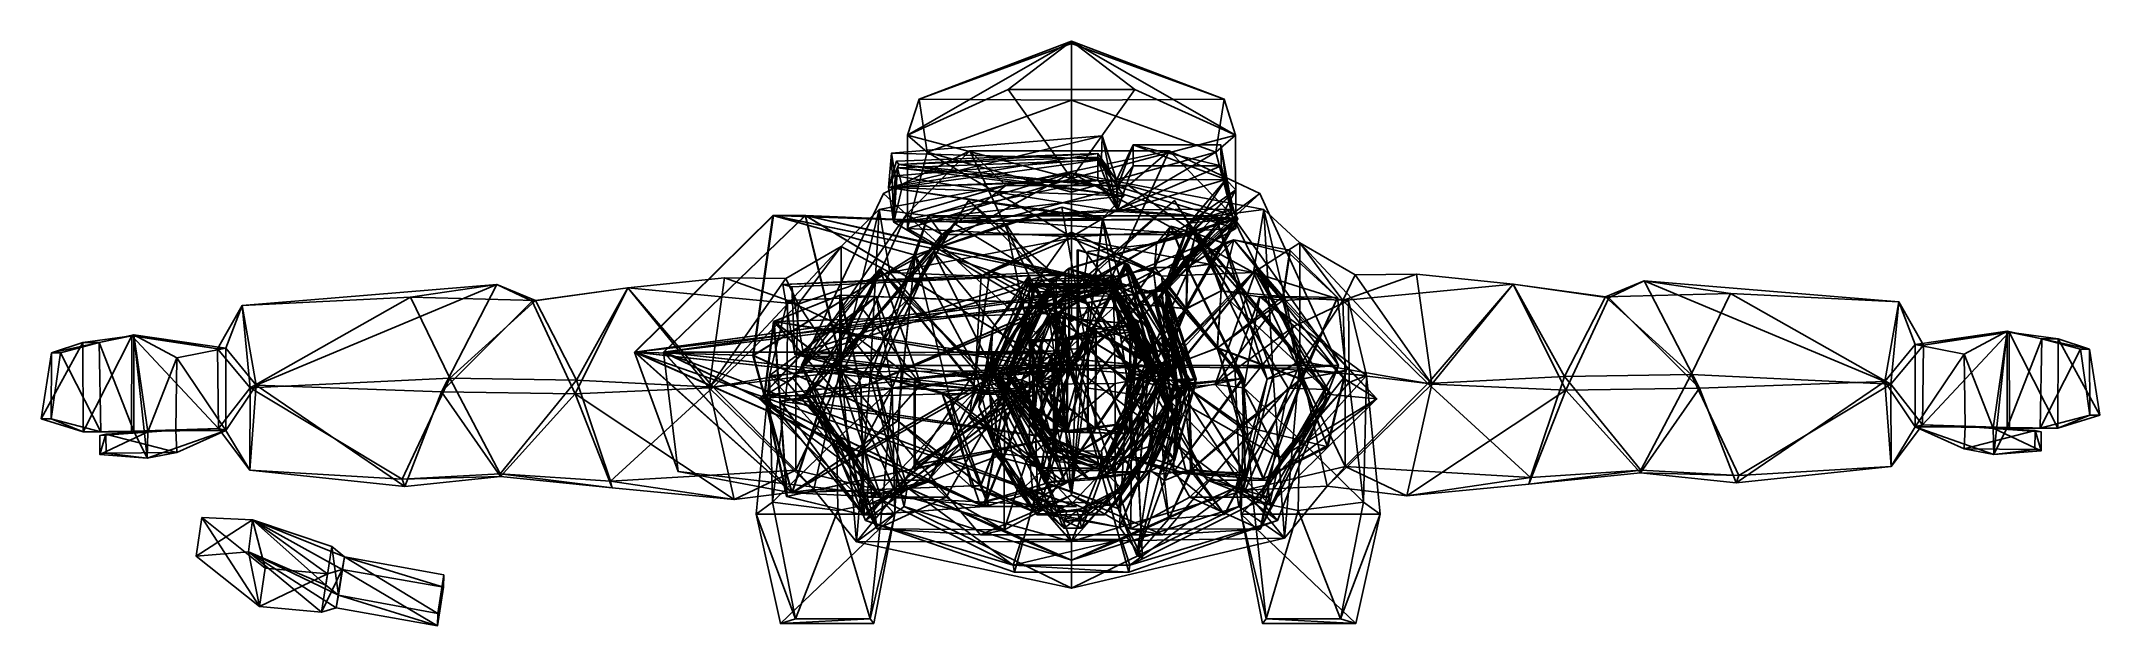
# Model space of a CAD drawing. Extents: x -36.6 to 36.2, y -8.9 to 11.8.
import ezdxf

# ---------------------------------------------------------------- set-up
doc = ezdxf.new("R2010")
doc.units = 0
doc.layers.add('GIGN01', color=81, linetype='CONTINUOUS')
doc.layers.add('SKIN02', color=7, linetype='CONTINUOUS')

msp = doc.modelspace()

# ---------------------------------------------------------------- meshes
at = {"layer": 'GIGN01', "color": 81}
mesh = msp.add_polyface(dxfattribs=at)
corners = [(0.930448, 5.435761, -3.578163), (-6.646729, 6.579683, 0.033901), (-6.4737, 5.365712, -4.802102), (-6.542393, 7.795293, -0.655735), (0.904645, 8.402646, -0.59454), (0.879671, 7.590841, -4.328773), (-6.415397, 6.993484, -4.202633), (1.441687, 5.729961, -4.940731), (-5.712859, 4.184692, -0.040863), (-0.523182, 5.879675, 2.778763), (-0.523167, 5.879671, -2.841316), (1.680599, 6.287995, 2.953625), (-6.28899, 7.392871, 2.70383), (-6.370203, 7.506449, 0.530731), (0.754779, 7.778193, 0.467033), (-6.459431, 5.355361, 5.314052), (-6.333086, 7.272089, 3.578068), (-6.16396, 6.603419, 5.563831), (0.754771, 7.540722, 3.639168), (0.754768, 6.853844, 5.687332), (-2.496661, 5.297254, 0.839424), (-8.348778, 2.77075, 1.004585), (-0.388596, 2.463645, 1.345585), (-0.762008, 2.463648, -1.121987), (-7.61355, -0.494968, 4.40662), (-1.650705, -0.664847, 3.167038), (-2.497834, -0.664841, -2.90934), (-8.356471, -0.82876, -2.558194), (-9.58263, 5.584508, 3.265895), (-1.535346, 0.734033, 3.598171), (1.754192, 3.071704, 1.051109), (1.416998, 3.071706, -1.741756), (-15.614302, 0.753688, -1.412762), (-14.596242, 0.753559, 5.632984), (-2.507696, 5.297306, -0.91156), (-1.480095, 3.16208, -0.918533), (-2.459217, -0.521876, -0.975933), (-2.408838, -0.004419, -2.246945), (-0.878076, 3.035684, -2.913692), (-2.256308, -0.003971, -1.570721), (-2.765475, -0.04328, -10.019108), (-0.949394, 3.140595, -8.953083), (-3.088792, 0.214102, -0.073609), (-9.643199, 0.601833, 6.722343), (-0.407937, 0.7158, 5.00708), (-0.393704, 3.51827, 5.082378), (-1.422494, -0.444742, 5.146572), (-0.732516, 0.795693, 3.618465), (-9.967752, 0.68172, 5.333774), (-0.718272, 3.598153, 3.693821), (-1.958827, -0.223519, 3.807266), (-10.392245, 3.150247, 5.504371), (-8.367214, 2.770748, -1.086285), (-0.780446, 2.463651, 1.040295), (-0.407024, 2.463642, -1.427277), (-7.631962, -0.494979, -4.488293), (-1.669124, -0.664855, -3.248703), (-2.516275, -0.664835, 2.827678), (-8.374909, -0.828755, 2.476524), (-9.601051, 5.584502, -3.347641), (-1.546369, 0.734077, -3.670265), (1.735764, 3.071703, -1.132801), (1.398556, 3.07171, 1.660065), (-15.632746, 0.753691, 1.331054), (-14.614653, 0.753545, -5.714692), (-5.728736, -0.166603, 2.439853), (0.025228, 0.496894, 2.919041), (0.022073, 0.496899, -1.991875), (-5.738564, -0.528782, -2.225319), (-0.781749, 0.323053, -2.082592), (-0.429864, 2.138262, -0.008904), (-0.597187, 0.134922, 1.744125), (-10.713403, 1.834585, 1.432567), (-1.445866, 3.116342, 1.032299), (-2.392706, -0.005451, 2.627189), (-2.437169, -0.521803, 1.088798), (-0.925874, 3.110384, 9.065754), (-3.066742, 0.214139, 0.18647), (-2.510974, -0.000179, -0.3755), (-5.703031, -0.166638, -2.548435), (0.047762, 0.496888, 1.922863), (0.050928, 0.496856, -3.031898), (-5.712871, -0.528792, 2.158397), (-0.756054, 0.323043, 2.01368), (-0.404169, 2.13824, -0.078529), (-10.695789, 1.834572, -1.515675), (-0.57149, 0.134891, -1.847198)]
mesh.append_faces([[corners[k] for k in face] for face in [(0, 1, 2), (3, 1, 4), (5, 6, 3), (7, 2, 6), (8, 9, 10), (1, 11, 12), (1, 13, 14), (12, 14, 13), (15, 16, 11), (16, 17, 18), (17, 15, 19), (20, 9, 8), (21, 22, 23), (24, 22, 21), (22, 24, 25), (26, 27, 23), (28, 29, 20), (30, 28, 31), (31, 32, 23), (30, 22, 33), (34, 8, 10), (35, 36, 37), (38, 39, 40), (41, 40, 42), (43, 44, 45), (43, 46, 44), (47, 48, 49), (50, 48, 47), (51, 45, 49), (52, 53, 54), (55, 54, 56), (54, 55, 52), (57, 53, 58), (59, 34, 60), (61, 62, 59), (62, 53, 63), (61, 64, 54), (65, 66, 67), (68, 67, 69), (70, 71, 72), (72, 69, 70), (73, 74, 75), (76, 77, 78), (79, 80, 81), (82, 83, 80), (84, 85, 86), (85, 84, 83)]])
mesh = msp.add_polyface(dxfattribs=at)
corners = [(0.404094, 4.315676, 0.088406), (0.244168, 3.174178, -0.988697), (0.244184, 3.174101, 1.180546), (0.338938, 2.477213, 1.118053), (0.326329, 2.499025, -0.918755), (0.921641, 5.491285, 3.471912), (-6.646729, 6.579683, 0.033901), (0.930448, 5.435761, -3.578163), (-6.459431, 5.355361, 5.314052), (2.536333, -0.04965, 7.192905), (-6.4737, 5.365712, -4.802102), (2.535906, -0.062342, -7.130497), (5.629274, 5.493237, -6.629845), (1.416698, 6.841507, 0.017429), (0.904645, 8.402646, -0.59454), (0.879671, 7.590841, -4.328773), (-6.542393, 7.795293, -0.655735), (1.441687, 5.729961, -4.940731), (-6.415397, 6.993484, -4.202633), (-0.523167, 5.879671, -2.841316), (-0.523182, 5.879675, 2.778763), (1.680599, 6.287995, 2.953625), (0.754779, 7.778193, 0.467033), (-6.28899, 7.392871, 2.70383), (0.754772, 7.653117, 2.702511), (1.441673, 6.60406, 2.952293), (0.754771, 7.540722, 3.639168), (-6.333086, 7.272089, 3.578068), (-6.16396, 6.603419, 5.563831), (0.754768, 6.853844, 5.687332), (1.441673, 5.792294, 5.687332), (5.704703, 5.46775, 6.567184), (0.353514, 0.906601, 3.147514), (-2.496661, 5.297254, 0.839424), (1.754192, 3.071704, 1.051109), (-0.762008, 2.463648, -1.121987), (-0.388596, 2.463645, 1.345585), (0.349897, 0.906699, -3.28664), (-2.507696, 5.297306, -0.91156), (-1.480095, 3.16208, -0.918533), (-0.878076, 3.035684, -2.913692), (1.123993, 3.159025, -1.033878), (1.326758, 3.035538, -2.848618), (1.19027, 3.209116, -8.930382), (-0.949394, 3.140595, -8.953083), (-0.285753, 3.718323, 0.650452), (-0.268112, 0.184669, -8.380424), (-0.836462, 1.999806, 0.400883), (-0.718272, 3.598153, 3.693821), (-0.393704, 3.51827, 5.082378), (-0.732516, 0.795693, 3.618465), (1.735764, 3.071703, -1.132801), (-0.407024, 2.463642, -1.427277), (-0.780446, 2.463651, 1.040295), (0.025996, 4.371511, 2.056858), (0.035911, 4.364803, -1.244499), (0.022073, 0.496899, -1.991875), (1.705513, 3.863434, 1.523026), (0.025228, 0.496894, 2.919041), (-1.445866, 3.116342, 1.032299), (1.145072, 3.158344, 1.1465), (-0.850429, 3.003317, 3.027164), (1.348806, 3.035603, 2.961475), (1.212299, 3.209185, 9.04324), (-0.925874, 3.110384, 9.065754), (-0.276127, 3.707334, -0.361416), (-0.973403, 1.996632, -0.277721), (0.051697, 4.371478, -2.162037), (0.047762, 0.496888, 1.922863), (0.061603, 4.364789, 1.168793)]
mesh.append_faces([[corners[k] for k in face] for face in [(0, 1, 2), (3, 2, 4), (4, 2, 1), (5, 6, 7), (8, 5, 9), (7, 10, 11), (12, 11, 10), (6, 13, 14), (15, 16, 14), (15, 17, 18), (17, 12, 10), (7, 19, 20), (7, 20, 5), (21, 6, 5), (8, 21, 5), (6, 22, 13), (22, 23, 24), (25, 24, 23), (23, 21, 25), (26, 25, 27), (27, 25, 21), (26, 28, 29), (29, 8, 30), (31, 30, 8), (5, 20, 32), (32, 20, 33), (34, 35, 36), (7, 37, 19), (37, 38, 19), (39, 40, 41), (41, 40, 42), (43, 42, 40), (43, 40, 44), (45, 43, 44), (45, 44, 46), (41, 47, 39), (48, 49, 50), (51, 52, 53), (54, 55, 56), (57, 54, 58), (59, 60, 61), (60, 62, 61), (63, 61, 62), (63, 64, 61), (65, 64, 63), (60, 59, 66), (67, 68, 69)]])
mesh = msp.add_polyface(dxfattribs=at)
corners = [(3.134318, 3.024243, 1.078423), (0.326329, 2.499025, -0.918755), (3.133024, 2.97683, -1.017887), (3.332886, 5.204915, -0.217125), (2.829898, 4.593809, 0.669834), (3.332885, 5.204916, 0.405083), (2.822606, 4.597571, -0.488636), (2.764204, 3.740512, -1.58625), (0.244168, 3.174178, -0.988697), (2.757005, 3.75683, 1.769516), (0.244184, 3.174101, 1.180546), (0.404094, 4.315676, 0.088406), (1.888634, 2.479519, 2.324596), (3.877525, 2.296727, 2.878548), (1.875407, 2.492296, -2.070496), (3.893417, 2.283981, -2.701019), (2.536333, -0.04965, 7.192905), (5.704703, 5.46775, 6.567184), (-6.459431, 5.355361, 5.314052), (1.441687, 5.729961, -4.940731), (0.904645, 8.402646, -0.59454), (1.416698, 6.841507, 0.017429), (0.879671, 7.590841, -4.328773), (5.275829, 6.866488, 0.029926), (0.754772, 7.653117, 2.702511), (0.754779, 7.778193, 0.467033), (1.441673, 6.60406, 2.952293), (0.754768, 6.853844, 5.687332), (1.441673, 5.792294, 5.687332), (0.754771, 7.540722, 3.639168), (5.113465, 7.341089, 4.813244), (2.003683, 8.090221, 1.266304), (2.003678, 7.340904, 4.813114), (2.674807, 2.861295, -5.298431), (-0.285753, 3.718323, 0.650452), (5.629274, 5.493237, -6.629845), (-0.268112, 0.184669, -8.380424), (1.416998, 3.071706, -1.741756), (-0.762008, 2.463648, -1.121987), (1.754192, 3.071704, 1.051109), (2.068477, 2.834692, 0.620941), (1.19027, 3.209116, -8.930382), (-0.276127, 3.707334, -0.361416), (2.740873, 2.855569, 5.251026), (-0.2384, 0.178456, 8.38802), (1.398556, 3.07171, 1.660065), (1.735764, 3.071703, -1.132801), (-0.780446, 2.463651, 1.040295), (2.047261, 2.835798, -0.37418), (0.035911, 4.364803, -1.244499), (0.025996, 4.371511, 2.056858), (1.795307, 3.863914, -1.108955), (1.705513, 3.863434, 1.523026), (3.515929, 0.538265, 0.02578), (0.022073, 0.496899, -1.991875), (1.212299, 3.209185, 9.04324), (0.061603, 4.364789, 1.168793), (1.821003, 3.863899, 1.032051), (0.051697, 4.371478, -2.162037), (1.731216, 3.863404, -1.623432), (0.047762, 0.496888, 1.922863), (0.050928, 0.496856, -3.031898)]
mesh.append_faces([[corners[k] for k in face] for face in [(0, 1, 2), (3, 4, 5), (4, 3, 6), (6, 7, 8), (9, 4, 10), (6, 11, 4), (8, 11, 6), (11, 10, 4), (7, 6, 3), (4, 9, 5), (12, 9, 10), (9, 12, 13), (7, 14, 8), (14, 7, 15), (16, 17, 18), (19, 20, 21), (19, 22, 20), (23, 19, 21), (24, 21, 25), (26, 21, 24), (27, 28, 29), (26, 29, 28), (30, 31, 32), (31, 23, 21), (31, 21, 26), (31, 26, 32), (32, 26, 28), (32, 28, 30), (33, 34, 35), (36, 35, 34), (37, 38, 39), (40, 34, 33), (41, 34, 40), (17, 42, 43), (42, 17, 44), (45, 46, 47), (48, 43, 42), (49, 50, 51), (50, 52, 51), (51, 52, 53), (54, 49, 51), (55, 48, 42), (56, 57, 58), (58, 57, 59), (60, 57, 56), (59, 61, 58)]])
mesh = msp.add_polyface(dxfattribs=at)
corners = [(5.215488, 4.600775, 0.244766), (5.558634, 4.732566, 1.224377), (5.558607, 4.732656, -1.171745), (5.202244, 4.613503, -0.112671), (4.779782, 4.317062, -0.32708), (4.767753, 3.870843, -1.860088), (4.765605, 4.317066, 0.473332), (4.779542, 3.890067, 1.895069), (4.213654, 4.952249, -0.190643), (3.332886, 5.204915, -0.217125), (3.332885, 5.204916, 0.405083), (4.213653, 4.952251, 0.365368), (2.822606, 4.597571, -0.488636), (2.829898, 4.593809, 0.669834), (3.930053, 3.76567, -1.827331), (2.764204, 3.740512, -1.58625), (2.757005, 3.75683, 1.769516), (3.897187, 3.744736, 1.889629), (7.541483, 4.362189, 1.600479), (7.541067, 4.233479, -1.287147), (3.179485, 2.952498, -3.268166), (5.629274, 5.493237, -6.629845), (3.98774, 5.314987, -3.041473), (4.98624, 5.300678, 0.032902), (2.935477, 2.662738, -2.914455), (4.03608, 4.995196, -2.867496), (4.104916, 4.987792, 2.751747), (5.634373, 6.493073, 0.004872), (5.101058, 8.090429, 1.266308), (2.003683, 8.090221, 1.266304), (5.113465, 7.341089, 4.813244), (5.518821, 5.815763, 5.807728), (5.275829, 6.866488, 0.029926), (1.441673, 5.792294, 5.687332), (5.704703, 5.46775, 6.567184), (3.992691, 5.339975, 2.884472), (1.441687, 5.729961, -4.940731), (2.991326, 2.746094, 2.869419), (3.184895, 3.035814, 3.159599), (4.072242, 4.406237, 0.561798), (4.087586, 4.400335, -0.403927)]
mesh.append_faces([[corners[k] for k in face] for face in [(0, 1, 2), (0, 2, 3), (2, 4, 3), (5, 4, 2), (0, 6, 1), (7, 1, 6), (8, 9, 10), (10, 11, 8), (11, 0, 8), (3, 8, 0), (9, 8, 12), (11, 10, 13), (8, 14, 9), (14, 15, 9), (16, 17, 10), (10, 17, 11), (18, 2, 1), (19, 2, 18), (20, 21, 22), (23, 24, 25), (26, 23, 27), (28, 29, 30), (31, 28, 30), (31, 32, 28), (32, 29, 28), (33, 31, 30), (34, 31, 33), (32, 31, 35), (24, 22, 25), (35, 27, 32), (27, 35, 26), (25, 32, 27), (23, 25, 27), (22, 32, 25), (22, 21, 32), (21, 36, 32), (37, 23, 26), (35, 38, 26), (35, 31, 38), (31, 34, 38), (6, 0, 11), (11, 17, 39), (11, 39, 6), (14, 40, 4), (40, 14, 8), (8, 3, 4), (8, 4, 40)]])
mesh = msp.add_polyface(dxfattribs=at)
corners = [(-6.646729, 6.579683, 0.033901), (-6.542393, 7.795293, -0.655735), (-6.4737, 5.365712, -4.802102), (-6.415397, 6.993484, -4.202633), (-6.28899, 7.392871, 2.70383), (-6.370203, 7.506449, 0.530731), (-6.459431, 5.355361, 5.314052), (-6.16396, 6.603419, 5.563831), (-6.333086, 7.272089, 3.578068), (-1.650705, -0.664847, 3.167038), (-14.596242, 0.753559, 5.632984), (-0.388596, 2.463645, 1.345585), (-15.614302, 0.753688, -1.412762), (-2.497834, -0.664841, -2.90934), (-0.762008, 2.463648, -1.121987), (-8.356471, -0.82876, -2.558194), (-8.348778, 2.77075, 1.004585), (-11.426179, 0.641167, -2.676407), (-5.712859, 4.184692, -0.040863), (-6.327174, -1.6692, -3.736813), (-10.721108, 5.584513, -0.409268), (-2.496661, 5.297254, 0.839424), (-1.535346, 0.734033, 3.598171), (-9.58263, 5.584508, 3.265895), (-8.412358, 0.753562, 5.3125), (1.416998, 3.071706, -1.741756), (1.754192, 3.071704, 1.051109), (-10.713403, 1.834585, 1.432567), (-7.61355, -0.494968, 4.40662), (-10.497776, -0.976106, 3.581867), (-9.643199, 0.601833, 6.722343), (-0.393704, 3.51827, 5.082378), (-10.067679, 3.070367, 6.892951), (-0.718272, 3.598153, 3.693821), (-9.967752, 0.68172, 5.333774), (-10.392245, 3.150247, 5.504371), (-4.510313, -0.782087, 5.558468), (-1.669124, -0.664855, -3.248703), (-0.407024, 2.463642, -1.427277), (-14.614653, 0.753545, -5.714692), (-15.632746, 0.753691, 1.331054), (-0.780446, 2.463651, 1.040295), (-2.516275, -0.664835, 2.827678), (-8.367214, 2.770748, -1.086285), (-8.374909, -0.828755, 2.476524), (-11.444623, 0.641172, 2.594703), (-6.3364, -1.669191, 3.669349), (-10.739548, 5.584514, 0.327522), (-2.507696, 5.297306, -0.91156), (-1.546369, 0.734077, -3.670265), (-8.43077, 0.75355, -5.3942), (-9.601051, 5.584502, -3.347641), (1.398556, 3.07171, 1.660065), (1.735764, 3.071703, -1.132801), (-10.695789, 1.834572, -1.515675), (-7.631962, -0.494979, -4.488293), (-10.480164, -0.976127, -3.767228), (-0.597187, 0.134922, 1.744125), (-11.04416, -0.762125, -0.921189), (-0.781749, 0.323053, -2.082592), (-0.57149, 0.134891, -1.847198), (-0.756054, 0.323043, 2.01368), (-11.026549, -0.762129, 0.859115)]
mesh.append_faces([[corners[k] for k in face] for face in [(0, 1, 2), (3, 2, 1), (0, 4, 5), (6, 7, 8), (9, 10, 11), (12, 13, 14), (15, 16, 14), (17, 18, 19), (17, 20, 18), (18, 20, 21), (22, 23, 24), (20, 23, 21), (20, 17, 12), (24, 23, 10), (23, 20, 25), (25, 20, 12), (26, 10, 23), (16, 15, 27), (27, 28, 16), (28, 27, 29), (30, 31, 32), (33, 34, 35), (34, 32, 35), (32, 34, 30), (31, 35, 32), (30, 34, 36), (37, 38, 39), (40, 41, 42), (41, 43, 44), (45, 46, 18), (45, 18, 47), (18, 48, 47), (49, 50, 51), (47, 48, 51), (47, 40, 45), (50, 39, 51), (51, 52, 47), (52, 40, 47), (53, 51, 39), (43, 54, 44), (54, 43, 55), (55, 56, 54), (29, 27, 57), (27, 58, 59), (56, 60, 54), (54, 61, 62)]])
mesh = msp.add_polyface(dxfattribs=at)
corners = [(0.353514, 0.906601, 3.147514), (-2.496661, 5.297254, 0.839424), (-1.535346, 0.734033, 3.598171), (0.349897, 0.906699, -3.28664), (-1.546369, 0.734077, -3.670265), (-2.507696, 5.297306, -0.91156), (-2.408838, -0.004419, -2.246945), (-0.878076, 3.035684, -2.913692), (-1.480095, 3.16208, -0.918533), (-0.346552, 1.254199, 0.008827), (0.673369, 1.584582, -2.928318), (0.382388, 1.255959, -0.409077), (-1.295177, -0.31738, -1.867977), (-1.671592, 1.191403, -1.101776), (-1.36045, 0.520397, -1.835274), (-0.460951, 1.19085, -1.760876), (-0.489119, 0.208156, -1.852161), (-0.904727, 0.577697, -2.04879), (-2.256308, -0.003971, -1.570721), (-0.836462, 1.999806, 0.400883), (-1.629439, 0.019764, -1.657589), (-1.253096, 1.131116, -1.59475), (-1.548228, 1.1314, -1.214352), (-0.959868, -0.713127, -2.095432), (2.181238, 1.742798, 0.163551), (-0.949394, 3.140595, -8.953083), (-2.765475, -0.04328, -10.019108), (-2.459217, -0.521876, -0.975933), (-3.088792, 0.214102, -0.073609), (-0.268112, 0.184669, -8.380424), (-0.407937, 0.7158, 5.00708), (-0.732516, 0.795693, 3.618465), (-0.393704, 3.51827, 5.082378), (-1.958827, -0.223519, 3.807266), (0.022073, 0.496899, -1.991875), (0.025228, 0.496894, 2.919041), (0.025996, 4.371511, 2.056858), (-0.597187, 0.134922, 1.744125), (-0.429864, 2.138262, -0.008904), (2.688853, 0.253389, 2.338863), (2.892231, 0.2301, -1.561813), (-0.781749, 0.323053, -2.082592), (-2.392706, -0.005451, 2.627189), (-1.445866, 3.116342, 1.032299), (-0.850429, 3.003317, 3.027164), (-0.32062, 1.238828, 0.102489), (0.404542, 1.254708, 0.521801), (0.695378, 1.584682, 3.041161), (-1.273302, -0.317264, 1.981216), (-1.338407, 0.520501, 1.948124), (-1.649519, 1.19148, 1.214645), (-0.438918, 1.190932, 1.873745), (-0.882681, 0.577802, 2.161655), (-0.467078, 0.208263, 1.965015), (-2.510974, -0.000179, -0.3755), (-2.234262, -0.003911, 1.683586), (-0.973403, 1.996632, -0.277721), (-1.607402, 0.019851, 1.770458), (-1.231463, 1.128258, 1.707149), (-1.525724, 1.128542, 1.32761), (-0.937823, -0.713034, 2.208302), (2.044271, 1.739728, -0.04042), (-0.925874, 3.110384, 9.065754), (-0.276127, 3.707334, -0.361416), (-0.2384, 0.178456, 8.38802), (-2.437169, -0.521803, 1.088798), (-3.066742, 0.214139, 0.18647), (0.047762, 0.496888, 1.922863), (0.051697, 4.371478, -2.162037), (0.050928, 0.496856, -3.031898), (-0.57149, 0.134891, -1.847198), (2.714555, 0.253354, -2.446533), (-0.404169, 2.13824, -0.078529), (2.917919, 0.230086, 1.488968), (-0.756054, 0.323043, 2.01368)]
mesh.append_faces([[corners[k] for k in face] for face in [(0, 1, 2), (3, 4, 5), (6, 7, 8), (9, 10, 11), (12, 13, 14), (15, 16, 17), (14, 13, 17), (17, 13, 15), (18, 7, 6), (19, 13, 20), (11, 21, 9), (9, 21, 22), (16, 10, 23), (10, 16, 15), (13, 19, 15), (15, 19, 24), (25, 7, 26), (8, 19, 27), (28, 29, 25), (30, 31, 32), (31, 30, 33), (34, 35, 36), (37, 38, 39), (40, 38, 41), (42, 43, 44), (45, 46, 47), (48, 49, 50), (51, 52, 53), (49, 52, 50), (52, 51, 50), (44, 54, 55), (55, 42, 44), (56, 57, 50), (46, 45, 58), (45, 59, 58), (53, 60, 47), (47, 51, 53), (50, 51, 56), (51, 61, 56), (62, 54, 44), (63, 64, 62), (43, 65, 56), (66, 62, 64), (67, 68, 69), (70, 71, 72), (73, 74, 72)]])
mesh = msp.add_polyface(dxfattribs=at)
corners = [(3.607605, -0.632517, 2.76632), (0.338938, 2.477213, 1.118053), (3.134318, 3.024243, 1.078423), (3.133024, 2.97683, -1.017887), (0.326329, 2.499025, -0.918755), (3.54517, -0.445196, -2.716388), (0.244184, 3.174101, 1.180546), (1.918045, 0.036969, 2.5914), (0.244168, 3.174178, -0.988697), (1.888965, 0.050318, -2.474827), (1.888634, 2.479519, 2.324596), (3.877525, 2.296727, 2.878548), (1.875407, 2.492296, -2.070496), (3.893417, 2.283981, -2.701019), (1.79637, -0.2408, 6.442715), (2.536333, -0.04965, 7.192905), (0.921641, 5.491285, 3.471912), (2.535906, -0.062342, -7.130497), (1.798123, -0.31004, -6.461445), (0.930448, 5.435761, -3.578163), (-0.2384, 0.178456, 8.38802), (5.704703, 5.46775, 6.567184), (5.629274, 5.493237, -6.629845), (-0.268112, 0.184669, -8.380424), (0.353514, 0.906601, 3.147514), (0.349897, 0.906699, -3.28664), (3.179485, 2.952498, -3.268166), (3.150328, 2.131099, -5.360378), (2.674807, 2.861295, -5.298431), (3.896979, -0.294174, -5.361549), (3.471071, -0.278065, 5.254154), (3.208429, 2.144609, 5.372963), (2.740873, 2.855569, 5.251026), (3.184895, 3.035814, 3.159599), (3.74617, -0.323424, -3.434837), (2.935477, 2.662738, -2.914455), (1.326758, 3.035538, -2.848618), (2.741311, 0.039208, -1.115581), (1.123993, 3.159025, -1.033878), (0.382388, 1.255959, -0.409077), (0.673369, 1.584582, -2.928318), (2.21355, 1.52277, -2.982052), (2.181238, 1.742798, 0.163551), (-0.460951, 1.19085, -1.760876), (1.19027, 3.209116, -8.930382), (2.768225, -0.293978, -10.352314), (2.068477, 2.834692, 0.620941), (3.969585, -0.191255, 2.530308), (-0.836462, 1.999806, 0.400883), (3.453756, -0.275637, -5.299599), (2.047261, 2.835798, -0.37418), (1.705513, 3.863434, 1.523026), (2.688853, 0.253389, 2.338863), (3.515929, 0.538265, 0.02578), (2.892231, 0.2301, -1.561813), (0.022073, 0.496899, -1.991875), (1.795307, 3.863914, -1.108955), (0.025228, 0.496894, 2.919041), (1.348806, 3.035603, 2.961475), (1.145072, 3.158344, 1.1465), (2.763358, 0.039281, 1.228455), (0.695378, 1.584682, 3.041161), (2.223248, 1.504449, 3.095451), (2.044271, 1.739728, -0.04042), (-0.438918, 1.190932, 1.873745), (3.022725, -0.250875, -0.042278), (1.212299, 3.209185, 9.04324), (3.991642, -0.191232, -2.417427), (-0.973403, 1.996632, -0.277721), (1.821003, 3.863899, 1.032051), (3.541624, 0.538242, -0.112797), (1.731216, 3.863404, -1.623432), (2.714555, 0.253354, -2.446533), (2.917919, 0.230086, 1.488968), (0.047762, 0.496888, 1.922863), (0.050928, 0.496856, -3.031898)]
mesh.append_faces([[corners[k] for k in face] for face in [(0, 1, 2), (3, 4, 5), (4, 2, 1), (6, 1, 7), (8, 9, 4), (7, 10, 6), (10, 7, 11), (9, 12, 13), (12, 9, 8), (14, 15, 16), (17, 18, 19), (20, 21, 15), (22, 23, 17), (24, 14, 16), (25, 19, 18), (26, 27, 28), (29, 28, 27), (30, 31, 32), (33, 32, 31), (34, 26, 35), (36, 37, 38), (39, 40, 41), (40, 42, 41), (42, 40, 43), (36, 44, 45), (44, 46, 47), (48, 38, 42), (42, 38, 37), (46, 28, 49), (50, 30, 32), (51, 52, 53), (54, 55, 56), (53, 54, 56), (57, 52, 51), (58, 59, 60), (61, 62, 63), (63, 64, 61), (58, 65, 66), (66, 67, 50), (68, 63, 59), (63, 60, 59), (69, 70, 71), (71, 70, 72), (73, 69, 74), (70, 69, 73), (75, 71, 72)]])
mesh = msp.add_polyface(dxfattribs=at)
corners = [(3.893417, 2.283981, -2.701019), (4.767753, 3.870843, -1.860088), (5.111686, 2.92519, -2.397541), (4.779542, 3.890067, 1.895069), (3.877525, 2.296727, 2.878548), (5.109055, 2.925153, 2.572987), (7.541067, 4.233479, -1.287147), (7.541483, 4.362189, 1.600479), (9.226167, 2.684693, 1.600487), (9.2284, 2.689594, -1.426185), (9.53225, 0.091173, 1.600541), (5.558607, 4.732656, -1.171745), (5.558634, 4.732566, 1.224377), (7.291206, 2.58652, -2.411056), (7.976334, -0.199904, -2.95911), (4.980103, 0.902764, -3.218708), (7.29126, 2.720156, 2.739475), (4.977447, 0.890139, 3.400845), (7.924026, -0.195594, 3.280094), (3.897187, 3.744736, 1.889629), (4.765605, 4.317066, 0.473332), (4.072242, 4.406237, 0.561798), (2.757005, 3.75683, 1.769516), (3.930053, 3.76567, -1.827331), (4.779782, 4.317062, -0.32708), (2.764204, 3.740512, -1.58625), (3.133024, 2.97683, -1.017887), (4.98624, 5.300678, 0.032902), (3.134318, 3.024243, 1.078423), (3.810222, 4.003561, -2.335377), (5.898183, -0.182927, -3.637405), (3.170494, 3.164792, -2.589802), (3.80642, 3.991069, 2.191605), (5.860297, -0.182904, 3.641506), (3.145432, 3.1648, 2.605591), (3.179485, 2.952498, -3.268166), (2.674807, 2.861295, -5.298431), (5.629274, 5.493237, -6.629845), (4.221694, -0.344123, -3.501121), (3.150328, 2.131099, -5.360378), (3.208429, 2.144609, 5.372963), (4.234951, -0.19672, 3.439404), (3.184895, 3.035814, 3.159599), (2.740873, 2.855569, 5.251026), (5.704703, 5.46775, 6.567184), (2.991326, 2.746094, 2.869419), (3.969787, -0.344634, 3.355019), (3.746159, -0.198505, 3.348656), (3.957311, -0.382123, -3.488994), (2.935477, 2.662738, -2.914455), (3.98774, 5.314987, -3.041473), (4.104916, 4.987792, 2.751747)]
mesh.append_faces([[corners[k] for k in face] for face in [(0, 1, 2), (3, 4, 5), (6, 7, 8), (6, 8, 9), (9, 8, 10), (1, 11, 2), (12, 3, 5), (13, 6, 9), (9, 14, 13), (2, 13, 15), (16, 5, 17), (16, 8, 7), (18, 8, 16), (0, 2, 15), (5, 4, 17), (19, 20, 21), (19, 3, 20), (19, 22, 4), (3, 19, 4), (1, 23, 24), (23, 1, 0), (25, 23, 0), (16, 7, 12), (5, 16, 12), (6, 13, 11), (13, 2, 11), (26, 27, 28), (29, 27, 26), (29, 26, 30), (30, 31, 29), (31, 27, 29), (27, 32, 28), (28, 32, 33), (34, 33, 32), (27, 34, 32), (35, 36, 37), (38, 39, 35), (40, 41, 42), (43, 42, 44), (34, 45, 46), (47, 45, 42), (48, 49, 31), (49, 27, 31), (27, 45, 34), (50, 49, 35), (51, 42, 45)]])
mesh = msp.add_polyface(dxfattribs=at)
corners = [(-1.535346, 0.734033, 3.598171), (-3.390723, -3.961174, 0.215496), (-1.354997, -4.954687, -0.059258), (-3.715241, -4.010418, -3.733196), (-6.327174, -1.6692, -3.736813), (-0.807427, -4.960916, -0.031231), (-7.516941, -5.012619, 0.544136), (-3.2589, -4.698832, 0.629352), (-1.650705, -0.664847, 3.167038), (-2.497834, -0.664841, -2.90934), (-10.057382, -4.217107, 1.193092), (-5.712859, 4.184692, -0.040863), (-1.546369, 0.734077, -3.670265), (-1.354983, -4.954685, -0.003201), (-3.399932, -3.961175, -0.28756), (-3.715245, -4.010411, 3.666103), (-6.3364, -1.669191, 3.669349), (-2.459217, -0.521876, -0.975933), (-0.731719, -3.107857, -5.081116), (-2.408838, -0.004419, -2.246945), (-1.059433, -2.621305, -8.740257), (-3.088792, 0.214102, -0.073609), (-2.765475, -0.04328, -10.019108), (-2.256308, -0.003971, -1.570721), (-0.747095, -2.36118, -1.64642), (-4.510313, -0.782087, 5.558468), (-1.422494, -0.444742, 5.146572), (-9.643199, 0.601833, 6.722343), (-0.408719, -3.870375, 4.875271), (-3.112866, -4.669634, 5.333126), (-0.733294, -3.790476, 3.486691), (-4.762771, -0.672678, 4.289123), (-1.958827, -0.223519, 3.807266), (-3.437446, -4.589738, 3.944519), (-7.535367, -5.012622, -0.625771), (-1.669124, -0.664855, -3.248703), (-3.277331, -4.698833, -0.710983), (-2.516275, -0.664835, 2.827678), (-10.07581, -4.21711, -1.274758), (-5.738564, -0.528782, -2.225319), (-5.728736, -0.166603, 2.439853), (0.022073, 0.496899, -1.991875), (-0.597187, 0.134922, 1.744125), (-5.739286, -3.238367, 1.80497), (-0.831449, -2.293274, -0.197941), (-5.742495, -3.379232, -1.331726), (-0.781749, 0.323053, -2.082592), (-10.497776, -0.976106, 3.581867), (-11.04416, -0.762125, -0.921189), (-0.804929, -2.578211, -1.654331), (-2.510974, -0.000179, -0.3755), (-3.066742, 0.214139, 0.18647), (-5.712871, -0.528792, 2.158397), (0.047762, 0.496888, 1.922863), (-5.703031, -0.166638, -2.548435), (-0.57149, 0.134891, -1.847198), (-5.713587, -3.238399, -1.907864), (-0.80575, -2.293294, 0.112217), (-5.716799, -3.379246, 1.25684), (-0.756054, 0.323043, 2.01368), (-10.480164, -0.976127, -3.767228), (-11.026549, -0.762129, 0.859115)]
mesh.append_faces([[corners[k] for k in face] for face in [(0, 1, 2), (3, 2, 1), (4, 3, 1), (2, 3, 5), (6, 7, 8), (7, 6, 9), (1, 0, 10), (11, 5, 3), (11, 3, 4), (12, 13, 14), (15, 14, 13), (16, 14, 15), (13, 5, 15), (11, 15, 5), (11, 16, 15), (17, 18, 19), (20, 21, 22), (23, 24, 22), (25, 26, 27), (25, 28, 26), (29, 28, 25), (30, 31, 32), (30, 33, 31), (33, 28, 29), (33, 29, 31), (25, 31, 29), (34, 35, 36), (36, 37, 34), (12, 14, 38), (39, 40, 41), (42, 40, 43), (43, 44, 42), (44, 43, 45), (46, 44, 45), (46, 45, 39), (44, 47, 42), (44, 46, 48), (49, 50, 51), (52, 53, 54), (55, 56, 54), (56, 55, 57), (57, 58, 56), (59, 58, 57), (59, 52, 58), (57, 55, 60), (57, 61, 59)]])
mesh = msp.add_polyface(dxfattribs=at)
corners = [(3.607605, -0.632517, 2.76632), (1.918045, 0.036969, 2.5914), (0.338938, 2.477213, 1.118053), (1.935224, -3.012757, 1.443993), (3.54517, -0.445196, -2.716388), (1.888965, 0.050318, -2.474827), (1.934747, -3.000037, -1.262936), (0.326329, 2.499025, -0.918755), (2.995704, 0.149386, 3.037647), (3.028706, 0.152968, -2.854141), (1.79637, -0.2408, 6.442715), (2.20549, -3.804326, 5.08276), (2.536333, -0.04965, 7.192905), (2.188713, -3.805036, -5.221172), (1.798123, -0.31004, -6.461445), (2.535906, -0.062342, -7.130497), (1.475902, -4.773464, 6.126209), (-0.2384, 0.178456, 8.38802), (-0.268112, 0.184669, -8.380424), (1.326758, 3.035538, -2.848618), (3.15626, -0.102345, -2.78307), (2.741311, 0.039208, -1.115581), (0.897615, -3.259159, -5.146427), (1.770765, -1.766995, 0.215069), (0.382128, -2.07287, -0.40678), (0.382388, 1.255959, -0.409077), (1.831138, -2.130783, -2.978374), (2.21355, 1.52277, -2.982052), (1.124497, -3.514532, -8.838676), (2.768225, -0.293978, -10.352314), (3.969585, -0.191255, 2.530308), (3.206026, -0.02373, -1.598198), (1.071165, -3.062003, -1.681301), (0.658462, -1.945761, -2.999233), (-0.272574, -2.029213, 0.423737), (2.181238, 1.742798, 0.163551), (1.19027, 3.209116, -8.930382), (-0.781749, 0.323053, -2.082592), (0.022073, 0.496899, -1.991875), (2.892231, 0.2301, -1.561813), (2.688853, 0.253389, 2.338863), (-0.429864, 2.138262, -0.008904), (3.515929, 0.538265, 0.02578), (1.348806, 3.035603, 2.961475), (2.763358, 0.039281, 1.228455), (3.178304, -0.10228, 2.895947), (0.919653, -3.259081, 5.259315), (1.633794, -1.770146, -0.091915), (0.404542, 1.254708, 0.521801), (2.223248, 1.504449, 3.095451), (0.695378, 1.584682, 3.041161), (0.404183, -2.072772, 0.519661), (1.853184, -2.130685, 3.091255), (1.379001, -3.471437, -1.555901), (3.991642, -0.191232, -2.417427), (3.022725, -0.250875, -0.042278), (1.093211, -3.061942, 1.794186), (3.228072, -0.02367, 1.711075), (2.044271, 1.739728, -0.04042), (1.212299, 3.209185, 9.04324), (-0.756054, 0.323043, 2.01368), (2.917919, 0.230086, 1.488968), (0.047762, 0.496888, 1.922863), (2.714555, 0.253354, -2.446533), (3.541624, 0.538242, -0.112797), (-0.404169, 2.13824, -0.078529)]
mesh.append_faces([[corners[k] for k in face] for face in [(0, 1, 2), (0, 3, 1), (4, 5, 6), (4, 7, 5), (8, 1, 3), (9, 6, 5), (10, 11, 12), (13, 14, 15), (16, 17, 12), (18, 13, 15), (19, 20, 21), (20, 22, 21), (21, 22, 23), (24, 25, 26), (27, 26, 25), (28, 29, 30), (20, 31, 32), (31, 29, 28), (19, 31, 20), (31, 19, 29), (33, 23, 34), (27, 23, 26), (23, 27, 35), (29, 36, 30), (21, 23, 35), (37, 38, 39), (40, 41, 42), (41, 39, 42), (43, 44, 45), (45, 44, 46), (44, 47, 46), (48, 49, 50), (51, 52, 48), (49, 48, 52), (53, 54, 55), (45, 56, 57), (57, 53, 55), (43, 45, 57), (57, 55, 43), (49, 52, 47), (47, 58, 49), (55, 54, 59), (44, 58, 47), (60, 61, 62), (63, 64, 65), (65, 64, 61)]])
mesh = msp.add_polyface(dxfattribs=at)
corners = [(3.411493, -3.519014, 1.533146), (1.935224, -3.012757, 1.443993), (3.607605, -0.632517, 2.76632), (3.411501, -3.519025, -1.468639), (1.934747, -3.000037, -1.262936), (3.54517, -0.445196, -2.716388), (3.88814, -3.536194, -1.435032), (3.888136, -3.548912, 1.543614), (1.918045, 0.036969, 2.5914), (2.995704, 0.149386, 3.037647), (3.877525, 2.296727, 2.878548), (3.893417, 2.283981, -2.701019), (3.028706, 0.152968, -2.854141), (1.888965, 0.050318, -2.474827), (3.150328, 2.131099, -5.360378), (4.221694, -0.344123, -3.501121), (3.896979, -0.294174, -5.361549), (3.410976, -3.02583, -3.652843), (3.047716, -2.527621, -5.408234), (3.258949, -5.140135, -0.003174), (2.935455, -3.556758, -3.582581), (4.032658, -3.428867, -3.041095), (3.110238, -3.788754, 3.313141), (4.083263, -3.378774, 3.153488), (3.022173, -2.464684, 5.369518), (3.47382, -3.044968, 3.389466), (4.234951, -0.19672, 3.439404), (3.920171, -0.278603, 5.380375), (3.208429, 2.144609, 5.372963), (3.746159, -0.198505, 3.348656), (3.957311, -0.382123, -3.488994), (3.74617, -0.323424, -3.434837), (2.935477, 2.662738, -2.914455), (3.179485, 2.952498, -3.268166), (2.674807, 2.861295, -5.298431), (3.453756, -0.275637, -5.299599), (2.596324, -3.455134, -5.807293), (2.587579, -3.419763, 5.655197), (3.471071, -0.278065, 5.254154), (3.184895, 3.035814, 3.159599), (3.969787, -0.344634, 3.355019), (2.991326, 2.746094, 2.869419), (3.969585, -0.191255, 2.530308), (2.068477, 2.834692, 0.620941), (3.528362, -0.289544, 0.097157), (2.429969, -3.476638, 0.162434), (2.441803, -3.480898, -0.064201), (3.543885, -0.29061, 0.001061), (2.047261, 2.835798, -0.37418), (3.991642, -0.191232, -2.417427)]
mesh.append_faces([[corners[k] for k in face] for face in [(0, 1, 2), (3, 4, 0), (4, 3, 5), (4, 6, 7), (8, 9, 10), (11, 12, 13), (9, 1, 7), (4, 12, 6), (14, 15, 16), (17, 16, 15), (17, 18, 16), (19, 20, 21), (22, 19, 23), (24, 25, 26), (24, 26, 27), (26, 28, 27), (22, 23, 29), (20, 30, 21), (30, 20, 31), (30, 31, 32), (33, 31, 15), (34, 16, 35), (20, 15, 31), (15, 20, 17), (35, 18, 36), (18, 35, 16), (36, 17, 20), (17, 36, 18), (22, 24, 37), (24, 22, 25), (29, 25, 22), (25, 29, 26), (37, 27, 38), (27, 37, 24), (28, 38, 27), (39, 26, 29), (40, 41, 29), (42, 43, 44), (43, 35, 44), (44, 45, 42), (36, 44, 35), (46, 37, 47), (48, 47, 38), (37, 38, 47), (49, 47, 48), (47, 49, 46)]])
mesh = msp.add_polyface(dxfattribs=at)
corners = [(9.2284, 2.689594, -1.426185), (9.53225, 0.091173, 1.600541), (9.528548, 0.111782, -1.426181), (8.88238, -2.589303, 1.556858), (8.866202, -2.55367, -1.440921), (6.615259, -3.727123, 1.556858), (6.602026, -3.727132, -1.448265), (7.976334, -0.199904, -2.95911), (5.76384, -1.872156, -2.727478), (4.980103, 0.902764, -3.218708), (7.291206, 2.58652, -2.411056), (4.977447, 0.890139, 3.400845), (7.924026, -0.195594, 3.280094), (7.29126, 2.720156, 2.739475), (5.88031, -1.859409, 2.865326), (9.226167, 2.684693, 1.600487), (3.028706, 0.152968, -2.854141), (3.88814, -3.536194, -1.435032), (2.995704, 0.149386, 3.037647), (3.888136, -3.548912, 1.543614), (3.893417, 2.283981, -2.701019), (3.877525, 2.296727, 2.878548), (5.898183, -0.182927, -3.637405), (3.133024, 2.97683, -1.017887), (3.54517, -0.445196, -2.716388), (3.411501, -3.519025, -1.468639), (5.968063, -3.53001, -2.741352), (3.170494, 3.164792, -2.589802), (3.957311, -0.382123, -3.488994), (5.231201, -4.99123, 0.031227), (4.032658, -3.428867, -3.041095), (3.258949, -5.140135, -0.003174), (5.860297, -0.182904, 3.641506), (3.607605, -0.632517, 2.76632), (3.134318, 3.024243, 1.078423), (3.411493, -3.519014, 1.533146), (5.968048, -3.604928, 2.853756), (4.083263, -3.378774, 3.153488), (3.969787, -0.344634, 3.355019), (3.145432, 3.1648, 2.605591), (3.746159, -0.198505, 3.348656)]
mesh.append_faces([[corners[k] for k in face] for face in [(0, 1, 2), (2, 1, 3), (2, 3, 4), (4, 3, 5), (4, 5, 6), (7, 0, 2), (7, 2, 4), (7, 4, 6), (6, 8, 7), (7, 9, 10), (11, 12, 13), (12, 11, 14), (12, 1, 15), (12, 3, 1), (3, 12, 14), (14, 5, 3), (8, 16, 9), (6, 17, 8), (14, 11, 18), (17, 6, 5), (5, 19, 17), (8, 9, 7), (19, 5, 14), (18, 19, 14), (17, 16, 8), (16, 20, 9), (11, 21, 18), (22, 23, 24), (25, 22, 24), (25, 26, 22), (27, 22, 28), (26, 29, 30), (29, 31, 30), (25, 29, 26), (32, 33, 34), (32, 35, 33), (36, 35, 32), (29, 25, 35), (35, 36, 29), (37, 31, 29), (37, 29, 36), (37, 36, 38), (32, 38, 36), (38, 32, 39), (28, 22, 26), (26, 30, 28), (38, 40, 37)]])
mesh = msp.add_polyface(dxfattribs=at)
corners = [(-3.2589, -4.698832, 0.629352), (-14.596242, 0.753559, 5.632984), (-1.650705, -0.664847, 3.167038), (0.000001, -4.70185, -0.261139), (-7.516941, -5.012619, 0.544136), (-7.61355, -0.494968, 4.40662), (-2.497834, -0.664841, -2.90934), (-15.614302, 0.753688, -1.412762), (-8.356471, -0.82876, -2.558194), (-10.057382, -4.217107, 1.193092), (-11.426179, 0.641167, -2.676407), (-3.390723, -3.961174, 0.215496), (-6.327174, -1.6692, -3.736813), (-8.412358, 0.753562, 5.3125), (-1.535346, 0.734033, 3.598171), (-10.497776, -0.976106, 3.581867), (-10.25409, -4.355899, 1.198707), (-11.04416, -0.762125, -0.921189), (-10.713403, 1.834585, 1.432567), (-1.958827, -0.223519, 3.807266), (-4.762771, -0.672678, 4.289123), (-9.967752, 0.68172, 5.333774), (-4.510313, -0.782087, 5.558468), (-3.277331, -4.698833, -0.710983), (-14.614653, 0.753545, -5.714692), (-14.095395, -3.467767, -2.086594), (-1.669124, -0.664855, -3.248703), (-7.535367, -5.012622, -0.625771), (-7.631962, -0.494979, -4.488293), (-15.632746, 0.753691, 1.331054), (-2.516275, -0.664835, 2.827678), (-8.374909, -0.828755, 2.476524), (-10.07581, -4.21711, -1.274758), (-11.444623, 0.641172, 2.594703), (-3.399932, -3.961175, -0.28756), (-6.3364, -1.669191, 3.669349), (-8.43077, 0.75355, -5.3942), (-1.546369, 0.734077, -3.670265), (-10.480164, -0.976127, -3.767228), (-10.236477, -4.355912, -1.279683), (-10.695789, 1.834572, -1.515675), (-11.026549, -0.762129, 0.859115), (-5.742495, -3.379232, -1.331726), (-5.739286, -3.238367, 1.80497), (-5.728736, -0.166603, 2.439853), (-5.738564, -0.528782, -2.225319), (-0.831449, -2.293274, -0.197941), (-5.716799, -3.379246, 1.25684), (-5.703031, -0.166638, -2.548435), (-5.713587, -3.238399, -1.907864), (-5.712871, -0.528792, 2.158397), (-0.80575, -2.293294, 0.112217)]
mesh.append_faces([[corners[k] for k in face] for face in [(0, 1, 2), (3, 1, 0), (4, 2, 5), (0, 6, 7), (3, 0, 7), (4, 8, 6), (3, 7, 9), (7, 10, 9), (11, 9, 12), (12, 9, 10), (13, 9, 14), (3, 9, 1), (13, 1, 9), (4, 15, 16), (5, 15, 4), (8, 17, 18), (17, 8, 4), (16, 17, 4), (19, 20, 21), (20, 22, 21), (23, 24, 25), (23, 26, 24), (27, 28, 26), (25, 29, 23), (29, 30, 23), (27, 30, 31), (25, 32, 29), (29, 32, 33), (34, 35, 32), (35, 33, 32), (24, 36, 32), (32, 25, 24), (32, 36, 37), (27, 38, 28), (27, 39, 38), (31, 40, 41), (41, 27, 31), (39, 27, 41), (42, 43, 44), (45, 42, 44), (16, 15, 46), (46, 17, 16), (47, 48, 49), (50, 48, 47), (39, 51, 38), (51, 39, 41)]])
mesh = msp.add_polyface(dxfattribs=at)
corners = [(-0.959868, -0.713127, -2.095432), (0.673369, 1.584582, -2.928318), (0.658462, -1.945761, -2.999233), (-0.346827, -2.074629, 0.011101), (-0.346552, 1.254199, 0.008827), (-0.904727, 0.577697, -2.04879), (-0.839465, -0.26005, -2.081497), (-1.295177, -0.31738, -1.867977), (-1.36045, 0.520397, -1.835274), (-1.671592, 1.191403, -1.101776), (-1.629439, 0.019764, -1.657589), (-0.489119, 0.208156, -1.852161), (-0.747095, -2.36118, -1.64642), (-2.256308, -0.003971, -1.570721), (-2.408838, -0.004419, -2.246945), (-0.272574, -2.029213, 0.423737), (-0.836462, 1.999806, 0.400883), (-1.253351, -1.951131, -1.592648), (0.382388, 1.255959, -0.409077), (0.382128, -2.07287, -0.40678), (-1.253096, 1.131116, -1.59475), (-1.548484, -1.950846, -1.212238), (-1.548228, 1.1314, -1.214352), (-2.459217, -0.521876, -0.975933), (-1.422494, -0.444742, 5.146572), (-1.958827, -0.223519, 3.807266), (-0.407937, 0.7158, 5.00708), (-5.728736, -0.166603, 2.439853), (2.688853, 0.253389, 2.338863), (0.025228, 0.496894, 2.919041), (-0.597187, 0.134922, 1.744125), (-0.937823, -0.713034, 2.208302), (0.680508, -1.945662, 3.112114), (0.695378, 1.584682, 3.041161), (-0.324771, -2.074533, 0.10178), (-0.32062, 1.238828, 0.102489), (-0.882681, 0.577802, 2.161655), (-1.273302, -0.317264, 1.981216), (-0.817419, -0.259954, 2.194363), (-1.338407, 0.520501, 1.948124), (-1.649519, 1.19148, 1.214645), (-1.607402, 0.019851, 1.770458), (-0.467078, 0.208263, 1.965015), (-2.234262, -0.003911, 1.683586), (-2.510974, -0.000179, -0.3755), (-0.72505, -2.36112, 1.7593), (-2.392706, -0.005451, 2.627189), (-0.973403, 1.996632, -0.277721), (-0.409544, -2.032365, -0.300591), (-1.231302, -1.951026, 1.705524), (0.404183, -2.072772, 0.519661), (0.404542, 1.254708, 0.521801), (-1.231463, 1.128258, 1.707149), (-1.526433, -1.950742, 1.325115), (-1.525724, 1.128542, 1.32761), (-2.437169, -0.521803, 1.088798), (-5.703031, -0.166638, -2.548435), (0.050928, 0.496856, -3.031898), (2.714555, 0.253354, -2.446533), (-0.57149, 0.134891, -1.847198)]
mesh.append_faces([[corners[k] for k in face] for face in [(0, 1, 2), (2, 1, 3), (3, 1, 4), (5, 6, 7), (5, 7, 8), (9, 7, 10), (6, 10, 7), (11, 10, 6), (5, 11, 6), (12, 13, 14), (10, 15, 16), (0, 15, 10), (17, 18, 19), (18, 17, 20), (4, 21, 3), (21, 4, 22), (21, 22, 20), (20, 17, 21), (11, 0, 10), (15, 23, 16), (24, 25, 26), (27, 28, 29), (30, 28, 27), (31, 32, 33), (32, 34, 33), (34, 35, 33), (36, 37, 38), (36, 39, 37), (40, 41, 37), (38, 37, 41), (42, 38, 41), (36, 38, 42), (43, 44, 45), (45, 46, 43), (41, 47, 48), (31, 41, 48), (49, 50, 51), (51, 52, 49), (35, 34, 53), (53, 54, 35), (53, 52, 54), (52, 53, 49), (42, 41, 31), (48, 47, 55), (56, 57, 58), (59, 56, 58)]])
mesh = msp.add_polyface(dxfattribs=at)
corners = [(1.475902, -4.773464, 6.126209), (-1.080165, -3.858697, -0.688042), (-0.2384, 0.178456, 8.38802), (-1.12544, -3.870442, 0.728496), (1.475926, -4.773501, -6.159054), (-0.268112, 0.184669, -8.380424), (0.353514, 0.906601, 3.147514), (-1.354997, -4.954687, -0.059258), (1.79637, -0.2408, 6.442715), (-1.535346, 0.734033, 3.598171), (1.517086, -5.436984, 2.577976), (-0.807427, -4.960916, -0.031231), (0.349897, 0.906699, -3.28664), (1.798123, -0.31004, -6.461445), (-1.354983, -4.954685, -0.003201), (-1.546369, 0.734077, -3.670265), (1.517066, -5.436993, -2.481136), (0.897615, -3.259159, -5.146427), (-0.731719, -3.107857, -5.081116), (-0.158336, -2.929939, -1.713219), (-0.272574, -2.029213, 0.423737), (-2.459217, -0.521876, -0.975933), (-1.059433, -2.621305, -8.740257), (1.124497, -3.514532, -8.838676), (0.45974, -3.755611, 2.354099), (-3.088792, 0.214102, -0.073609), (1.071165, -3.062003, -1.681301), (-0.747095, -2.36118, -1.64642), (-2.765475, -0.04328, -10.019108), (-2.408838, -0.004419, -2.246945), (0.658462, -1.945761, -2.999233), (-0.959868, -0.713127, -2.095432), (-1.253351, -1.951131, -1.592648), (0.382128, -2.07287, -0.40678), (-0.346827, -2.074629, 0.011101), (-1.548484, -1.950846, -1.212238), (1.770765, -1.766995, 0.215069), (-0.408719, -3.870375, 4.875271), (-1.958827, -0.223519, 3.807266), (-1.422494, -0.444742, 5.146572), (-0.733294, -3.790476, 3.486691), (-3.437446, -4.589738, 3.944519), (0.919653, -3.259081, 5.259315), (-0.13629, -2.929863, 1.826099), (-0.709681, -3.107779, 5.193996), (-0.409544, -2.032365, -0.300591), (-2.437169, -0.521803, 1.088798), (-2.392706, -0.005451, 2.627189), (-0.804929, -2.578211, -1.654331), (0.481796, -3.755586, -2.241207), (1.379001, -3.471437, -1.555901), (-3.066742, 0.214139, 0.18647), (1.093211, -3.061942, 1.794186), (-0.72505, -2.36112, 1.7593), (-2.510974, -0.000179, -0.3755), (0.680508, -1.945662, 3.112114), (-0.937823, -0.713034, 2.208302), (-1.231302, -1.951026, 1.705524), (-0.324771, -2.074533, 0.10178), (0.404183, -2.072772, 0.519661), (-1.526433, -1.950742, 1.325115), (1.633794, -1.770146, -0.091915)]
mesh.append_faces([[corners[k] for k in face] for face in [(0, 1, 2), (3, 4, 5), (6, 7, 8), (9, 7, 6), (10, 7, 11), (12, 13, 14), (15, 12, 14), (16, 11, 14), (17, 18, 19), (20, 19, 21), (22, 23, 24), (22, 24, 25), (22, 26, 23), (26, 22, 27), (17, 26, 27), (17, 27, 18), (22, 28, 27), (29, 18, 27), (30, 20, 31), (32, 33, 34), (32, 34, 35), (36, 19, 20), (19, 18, 21), (5, 25, 3), (3, 25, 24), (37, 38, 39), (38, 37, 40), (37, 41, 40), (42, 43, 44), (45, 46, 43), (46, 47, 44), (48, 49, 50), (48, 51, 49), (48, 50, 52), (52, 53, 48), (42, 53, 52), (42, 44, 53), (48, 53, 54), (47, 53, 44), (55, 56, 45), (57, 58, 59), (57, 60, 58), (61, 45, 43), (43, 46, 44), (2, 1, 51), (1, 49, 51)]])
mesh = msp.add_polyface(dxfattribs=at)
corners = [(3.411493, -3.519014, 1.533146), (1.934747, -3.000037, -1.262936), (1.935224, -3.012757, 1.443993), (3.888136, -3.548912, 1.543614), (2.587579, -3.419763, 5.655197), (1.475902, -4.773464, 6.126209), (2.134087, -6.422053, 0.010063), (2.596324, -3.455134, -5.807293), (1.475926, -4.773501, -6.159054), (1.517086, -5.436984, 2.577976), (2.20549, -3.804326, 5.08276), (1.79637, -0.2408, 6.442715), (2.329319, -6.549472, 0.00441), (1.517066, -5.436993, -2.481136), (2.188713, -3.805036, -5.221172), (1.798123, -0.31004, -6.461445), (2.935455, -3.556758, -3.582581), (3.258949, -5.140135, -0.003174), (3.110238, -3.788754, 3.313141), (2.536333, -0.04965, 7.192905), (2.441803, -3.480898, -0.064201), (-1.12544, -3.870442, 0.728496), (2.429969, -3.476638, 0.162434), (-0.268112, 0.184669, -8.380424), (-1.354997, -4.954687, -0.059258), (-1.354983, -4.954685, -0.003201), (-0.807427, -4.960916, -0.031231), (1.831138, -2.130783, -2.978374), (-0.346827, -2.074629, 0.011101), (0.382128, -2.07287, -0.40678), (0.658462, -1.945761, -2.999233), (1.124497, -3.514532, -8.838676), (0.45974, -3.755611, 2.354099), (1.071165, -3.062003, -1.681301), (0.897615, -3.259159, -5.146427), (3.15626, -0.102345, -2.78307), (3.206026, -0.02373, -1.598198), (1.770765, -1.766995, 0.215069), (-0.158336, -2.929939, -1.713219), (3.528362, -0.289544, 0.097157), (3.969585, -0.191255, 2.530308), (-1.080165, -3.858697, -0.688042), (1.853184, -2.130685, 3.091255), (0.404183, -2.072772, 0.519661), (-0.324771, -2.074533, 0.10178), (0.680508, -1.945662, 3.112114), (1.379001, -3.471437, -1.555901), (0.481796, -3.755586, -2.241207), (1.093211, -3.061942, 1.794186), (3.178304, -0.10228, 2.895947), (0.919653, -3.259081, 5.259315), (3.228072, -0.02367, 1.711075), (1.633794, -1.770146, -0.091915), (-0.409544, -2.032365, -0.300591), (-0.13629, -2.929863, 1.826099), (3.991642, -0.191232, -2.417427)]
mesh.append_faces([[corners[k] for k in face] for face in [(0, 1, 2), (3, 2, 1), (4, 5, 6), (7, 6, 8), (9, 10, 11), (10, 9, 12), (13, 12, 9), (12, 13, 14), (15, 14, 13), (12, 8, 6), (14, 8, 12), (12, 6, 5), (12, 5, 10), (7, 16, 6), (16, 17, 6), (17, 18, 6), (18, 4, 6), (5, 19, 10), (4, 20, 5), (21, 22, 8), (23, 8, 14), (9, 11, 24), (13, 25, 15), (9, 26, 13), (27, 28, 29), (27, 30, 28), (31, 22, 32), (33, 34, 35), (36, 31, 33), (27, 37, 30), (38, 37, 34), (22, 39, 7), (22, 31, 40), (32, 22, 21), (22, 7, 8), (20, 41, 5), (42, 43, 44), (42, 44, 45), (46, 47, 20), (48, 49, 50), (51, 48, 46), (42, 45, 52), (45, 53, 52), (54, 50, 52), (20, 55, 46), (47, 41, 20)]])
at = {"layer": 'SKIN02', "color": 7}
mesh = msp.add_polyface(dxfattribs=at)
corners = [(-4.331105, 5.302542, 34.195404), (-7.840706, -0.521354, 36.86554), (-3.82048, 6.115039, 36.020405), (0.446571, 2.441662, 33.004158), (-5.054626, 4.314946, 27.418182), (-9.28869, -0.551949, 28.467714), (-6.603002, 3.574701, 57.590317), (-0.175833, 4.791139, 57.892639), (-0.175833, 7.099603, 52.355862), (-6.978149, 5.799609, 51.455215), (-1.678039, 2.884747, 59.106335), (-0.175834, 5.003639, 60.255146), (-3.072341, 3.616145, 60.992645), (-3.372346, 3.441146, 58.830147), (-5.254498, 5.578653, 47.619736), (-7.305164, -0.082653, 47.039539), (-8.331631, 4.491159, 52.933701), (-8.331631, 0.30366, 49.783703), (-4.760329, 4.919566, 44.243027), (-7.097786, -0.196113, 44.406868), (-6.834068, 6.360776, 32.525173), (-3.777736, 7.873248, 32.979984), (-0.175832, 0.27865, 39.671371), (-5.278928, 7.825245, 55.38483), (-5.980167, 5.123506, 59.16283), (-5.977595, 8.423504, 61.161236), (-5.567678, 9.70829, 56.472004), (-0.175833, 1.844943, 58.853153), (-0.175834, 6.891141, 59.015503), (-0.175833, 4.832717, 56.577312), (-0.175833, 6.418036, 53.124344), (-0.175833, 9.662903, 52.617302), (-0.175833, 11.673916, 55.003105), (-2.413842, 10.041143, 61.440502), (-0.175833, 11.753638, 60.677998), (-6.010764, 5.627396, 39.079948), (-8.506115, 0.195511, 40.314598), (-9.726828, 0.282508, 32.242004), (-2.503369, 6.651095, 40.27911), (3.268871, 7.873247, 32.979984), (1.837297, 6.651095, 40.27911), (4.251461, 4.919565, 44.243023), (-0.821173, 3.09238, 36.172211), (-1.70219, 3.175009, 58.490128), (-1.496479, 2.739196, 61.348591), (1.299599, 3.175007, 58.490128), (-1.674473, 2.292829, 68.280045), (1.323307, 3.46629, 66.029106), (-1.681816, 3.466291, 66.015869), (-1.668579, 3.275352, 63.301983), (-2.961024, 1.611311, 65.177681), (1.310066, 3.288079, 63.301987)]
mesh.append_faces([[corners[k] for k in face] for face in [(0, 1, 2), (3, 4, 0), (2, 3, 0), (0, 4, 5), (6, 7, 8), (6, 8, 9), (10, 11, 12), (13, 11, 7), (13, 7, 6), (13, 12, 11), (14, 9, 8), (14, 15, 9), (6, 9, 16), (9, 17, 16), (14, 18, 19), (20, 21, 22), (23, 24, 25), (25, 26, 23), (27, 28, 24), (28, 25, 24), (24, 29, 27), (29, 24, 23), (30, 29, 23), (30, 23, 31), (31, 23, 26), (31, 26, 32), (28, 33, 25), (34, 25, 33), (34, 26, 25), (32, 26, 34), (18, 35, 36), (35, 20, 37), (20, 35, 21), (21, 35, 38), (38, 35, 18), (42, 3, 2), (43, 44, 45), (46, 47, 48), (48, 49, 50), (49, 48, 47), (44, 49, 51)]])
mesh.append_faces([[corners[k] for k in face] for face in [(39, 21, 38), (40, 38, 18), (41, 18, 14)]], dxfattribs={"vtx2": -1})
mesh = msp.add_polyface(dxfattribs=at)
corners = [(3.979442, 5.302539, 34.1954), (3.468817, 6.115037, 36.020401), (7.489042, -0.521355, 36.865536), (-0.798234, 2.441661, 33.004158), (4.357447, 4.528323, 27.895254), (8.818245, -0.571322, 28.37789), (6.251334, 3.574701, 57.590313), (-0.175833, 7.099603, 52.355862), (-0.175833, 4.791139, 57.892639), (6.626482, 5.799607, 51.455212), (-0.175834, 5.003639, 60.255146), (-1.678039, 2.884747, 59.106335), (1.326371, 2.884746, 59.106335), (2.720674, 3.616147, 60.992641), (3.020678, 3.441146, 58.830147), (4.902833, 5.578653, 47.619736), (6.953498, -0.082653, 47.039532), (6.746121, -0.196114, 44.406868), (4.251461, 4.919565, 44.243023), (6.482404, 6.360774, 32.525169), (-0.175832, 0.27865, 39.671371), (3.268871, 7.873247, 32.979984), (4.92726, 7.825245, 55.384827), (5.625924, 8.423504, 61.161236), (5.628499, 5.123507, 59.162827), (5.21601, 9.708291, 56.472004), (-0.175833, 1.844943, 58.853153), (-0.175834, 6.891141, 59.015503), (-0.175833, 4.832717, 56.577312), (-0.175833, 6.418036, 53.124344), (-0.175833, 9.662903, 52.617302), (-0.175833, 11.673916, 55.003105), (2.062174, 10.041142, 61.440502), (-0.175833, 11.753638, 60.677998), (8.128213, 0.195509, 40.31459), (5.475659, 5.627394, 39.079945), (1.837297, 6.651095, 40.27911), (-2.503369, 6.651095, 40.27911), (-4.760329, 4.919566, 44.243027), (-5.254498, 5.578653, 47.619736), (-2.413842, 10.041143, 61.440502), (-3.777736, 7.873248, 32.979984), (0.108545, 3.053297, 36.15242), (1.323307, 3.46629, 66.029106), (1.310066, 3.288079, 63.301987), (-1.668579, 3.275352, 63.301983), (1.210449, 2.751924, 61.349075), (-1.496479, 2.739196, 61.348591)]
mesh.append_faces([[corners[k] for k in face] for face in [(0, 1, 2), (3, 0, 4), (1, 0, 3), (0, 5, 4), (6, 7, 8), (6, 9, 7), (10, 11, 12), (12, 13, 10), (14, 8, 10), (14, 6, 8), (14, 10, 13), (15, 7, 9), (15, 9, 16), (15, 17, 18), (19, 20, 21), (22, 23, 24), (23, 22, 25), (26, 24, 27), (27, 24, 23), (24, 26, 28), (28, 22, 24), (29, 22, 28), (29, 30, 22), (30, 25, 22), (30, 31, 25), (27, 23, 32), (33, 32, 23), (33, 23, 25), (31, 33, 25), (18, 34, 35), (19, 21, 35), (10, 11, 12), (21, 36, 35), (36, 18, 35), (15, 39, 7), (27, 32, 40), (33, 40, 32), (20, 41, 21), (3, 42, 1), (43, 44, 45), (44, 46, 47)]])
mesh.append_faces([[corners[k] for k in face] for face in [(21, 37, 36), (36, 38, 18), (18, 39, 15)]], dxfattribs={"vtx0": -1})
mesh = msp.add_polyface(dxfattribs=at)
corners = [(-0.964527, -0.61575, 26.588472), (-5.054626, 4.314946, 27.418182), (0.446571, 2.441662, 33.004158), (-9.28869, -0.551949, 28.467714), (-7.840706, -0.521354, 36.86554), (-4.331105, 5.302542, 34.195404), (-3.791973, -1.521352, 60.932243), (-2.984841, 0.566147, 58.630138), (-1.678039, 2.884747, 59.106335), (-3.072341, 3.616145, 60.992645), (-3.372346, 3.441146, 58.830147), (-3.572341, 0.091146, 59.092648), (-6.603002, 3.574701, 57.590317), (-8.263333, 0.0622, 58.449059), (-3.572341, 0.091146, 59.092648), (-6.603002, 3.574701, 57.590317), (-6.978149, 5.799609, 51.455215), (-7.305164, -0.082653, 47.039539), (-8.331631, 0.30366, 49.783703), (-5.254498, 5.578653, 47.619736), (-7.097786, -0.196113, 44.406868), (-9.726828, 0.282508, 32.242004), (-6.834068, 6.360776, 32.525173), (-0.175832, 0.27865, 39.671371), (-8.506115, 0.195511, 40.314598), (-4.760329, 4.919566, 44.243027), (-6.010764, 5.627396, 39.079948), (-6.894912, 3.630548, 17.647436), (-9.597213, -0.728321, 22.642399), (-5.969131, 2.612288, 23.012688), (-2.551468, -0.728448, 21.624315), (-3.356239, -0.728447, 18.38884), (-3.525738, -0.564528, 10.628152), (-6.958727, 3.699329, 11.304965), (-5.504929, -0.384496, 8.434218), (-7.630744, 2.359218, 9.139885), (-6.193518, 0.296715, 0.213986), (-10.858686, -0.065452, 0.223824), (-7.087104, 2.720836, 0.245592), (-6.518341, -0.51058, 5.250583), (-8.297771, 1.679421, 4.731197), (-1.496479, 2.739196, 61.348591), (-1.70219, 3.175009, 58.490128), (-2.949932, 0.101178, 58.623795), (-2.708362, -0.311162, 61.302807), (-1.152282, -2.759865, 59.740173), (-1.659725, -0.372624, 68.94239), (1.323307, 2.32847, 68.296227), (-1.674473, 2.292829, 68.280045), (-3.192654, -0.060941, 67.390175), (-1.659721, -2.950435, 68.642242), (-1.681816, 3.466291, 66.015869), (-2.961024, 1.611311, 65.177681), (-3.087677, -0.413813, 62.442547), (-3.452247, -1.16361, 64.393944), (-2.934551, -2.544826, 63.307259), (-1.668579, 3.275352, 63.301983)]
mesh.append_faces([[corners[k] for k in face] for face in [(0, 1, 2), (3, 4, 5), (6, 7, 8), (9, 6, 8), (10, 11, 9), (6, 9, 11), (12, 11, 10), (13, 14, 15), (16, 17, 18), (17, 19, 20), (21, 22, 23), (24, 20, 25), (21, 24, 26), (27, 28, 29), (29, 30, 27), (30, 31, 27), (27, 31, 32), (33, 27, 32), (29, 1, 30), (30, 1, 0), (28, 3, 1), (1, 29, 28), (34, 33, 32), (35, 33, 34), (36, 37, 38), (39, 38, 40), (39, 36, 38), (40, 34, 39), (40, 35, 34), (41, 42, 43), (43, 44, 41), (43, 45, 44), (46, 47, 48), (49, 50, 46), (49, 46, 48), (49, 48, 51), (51, 52, 49), (52, 53, 54), (52, 54, 49), (55, 53, 44), (56, 53, 52), (41, 53, 56), (53, 41, 44)]])
mesh = msp.add_polyface(dxfattribs=at)
corners = [(-0.798234, 2.441661, 33.004158), (0.326459, -0.512953, 27.059105), (-0.175831, -4.307951, 33.927113), (4.357447, 4.528323, 27.895254), (3.440306, -1.521351, 60.932243), (1.326371, 2.884746, 59.106335), (2.633175, 0.566148, 58.630142), (2.720674, 3.616147, 60.992641), (3.020678, 3.441146, 58.830147), (3.142247, 0.220301, 59.10257), (6.251334, 3.574701, 57.590313), (9.258615, 0.282505, 32.15173), (-0.175832, 0.27865, 39.671371), (6.482404, 6.360774, 32.525169), (0.446571, 2.441662, 33.004158), (-0.964527, -0.61575, 26.588472), (-0.821173, 3.09238, 36.172211), (0.108545, 3.053297, 36.15242), (7.833237, 0.191355, 58.458973), (5.962565, -4.124373, 57.683975), (5.367951, 2.61229, 23.039877), (6.293733, 3.630549, 17.674625), (1.950287, -0.728447, 21.651505), (2.755058, -0.728446, 18.416027), (2.924557, -0.564528, 10.655339), (6.357549, 3.69933, 11.33215), (4.903747, -0.384496, 8.461406), (7.198487, -2.9812, 8.880566), (7.029565, 2.359218, 9.167068), (5.917161, -0.51058, 5.277767), (6.485924, 2.720835, 0.27277), (5.592339, 0.296715, 0.241172), (2.53278, 0.288513, 58.686241), (2.357864, -0.2978, 61.331898), (0.88456, -2.738113, 59.752773), (1.210449, 2.751924, 61.349075), (1.299599, 3.175007, 58.490128), (-1.496479, 2.739196, 61.348591), (-1.659725, -0.372624, 68.94239), (1.366997, -0.352006, 68.946106), (1.323307, 2.32847, 68.296227), (-1.674473, 2.292829, 68.280045), (1.323307, 3.46629, 66.029106), (3.167309, -1.150968, 64.391304), (3.046547, -0.065235, 67.337883), (2.506016, -2.981024, 66.705101), (2.631783, 1.598579, 65.294167), (1.366993, -2.945552, 68.640007), (2.804108, -0.410215, 62.409557), (2.645016, -2.557557, 63.291374), (1.310066, 3.288079, 63.301987)]
mesh.append_faces([[corners[k] for k in face] for face in [(0, 1, 2), (1, 0, 3), (4, 5, 6), (7, 5, 4), (8, 7, 9), (4, 9, 7), (10, 8, 9), (11, 12, 13), (14, 2, 15), (2, 14, 16), (0, 2, 17), (18, 9, 19), (10, 9, 18), (20, 21, 22), (22, 21, 23), (21, 24, 23), (25, 24, 21), (20, 22, 3), (22, 1, 3), (24, 26, 27), (26, 24, 25), (28, 26, 25), (29, 30, 31), (27, 26, 29), (32, 33, 34), (32, 35, 33), (36, 35, 32), (36, 37, 35), (38, 39, 40), (41, 40, 42), (43, 44, 45), (44, 43, 46), (44, 39, 47), (44, 40, 39), (40, 44, 46), (46, 42, 40), (46, 43, 48), (33, 48, 49), (50, 42, 46), (48, 50, 46), (48, 35, 50), (43, 49, 48), (48, 33, 35)]])
mesh = msp.add_polyface(dxfattribs=at)
corners = [(8.818245, -0.571322, 28.37789), (3.979442, 5.302539, 34.1954), (7.489042, -0.521355, 36.865536), (6.251334, 3.574701, 57.590313), (7.901531, 4.620313, 52.943619), (6.626482, 5.799607, 51.455212), (7.901533, 0.432814, 49.793625), (6.953498, -0.082653, 47.039532), (6.746121, -0.196114, 44.406868), (4.902833, 5.578653, 47.619736), (8.128213, 0.195509, 40.31459), (5.637624, -4.028661, 44.548378), (9.258615, 0.282505, 32.15173), (6.492459, -4.481396, 39.424732), (4.251461, 4.919565, 44.243023), (5.475659, 5.627394, 39.079945), (6.482404, 6.360774, 32.525169), (9.4194, 2.576899, 58.118542), (15.442034, 3.163802, 54.676716), (12.017344, 3.514786, 54.161621), (12.567785, -0.377966, 51.610649), (9.855348, 3.483881, 53.819588), (8.865705, -3.979842, 53.518623), (7.833237, 0.191355, 58.458973), (9.496693, -0.005616, 58.451744), (12.421337, -0.351925, 58.439026), (9.499302, -3.291296, 56.701241), (6.293733, 3.630549, 17.674625), (5.367951, 2.61229, 23.039877), (8.996034, -0.728319, 22.66959), (8.83144, -0.728441, 19.263172), (6.357549, 3.69933, 11.33215), (10.618379, -0.898321, 11.315997), (4.357447, 4.528323, 27.895254), (9.438825, -0.170504, 8.741261), (7.029565, 2.359218, 9.167068), (6.485924, 2.720835, 0.27277), (9.622618, 2.579981, 0.275991), (10.257504, -0.065452, 0.251006), (5.592339, 0.296715, 0.241172), (9.638656, -0.322438, 4.957115), (7.69659, 1.679422, 4.75838), (5.917161, -0.51058, 5.277767), (7.198487, -2.9812, 8.880566), (4.903747, -0.384496, 8.461406)]
mesh.append_faces([[corners[k] for k in face] for face in [(0, 1, 2), (3, 4, 5), (5, 4, 6), (5, 6, 7), (7, 8, 9), (10, 8, 11), (12, 10, 13), (10, 14, 8), (12, 15, 10), (15, 12, 16), (17, 18, 19), (19, 18, 20), (21, 20, 4), (20, 6, 4), (22, 6, 20), (23, 24, 17), (25, 18, 17), (17, 19, 21), (19, 20, 21), (3, 17, 4), (17, 21, 4), (24, 23, 26), (3, 23, 17), (25, 24, 26), (24, 25, 17), (27, 28, 29), (27, 29, 30), (31, 27, 32), (27, 30, 32), (29, 33, 0), (33, 29, 28), (31, 32, 34), (31, 34, 35), (36, 37, 38), (39, 36, 38), (40, 38, 37), (37, 41, 40), (41, 37, 36), (42, 41, 36), (35, 34, 41), (41, 34, 40), (34, 43, 40), (41, 42, 44), (41, 44, 35)]])
mesh = msp.add_polyface(dxfattribs=at)
corners = [(-7.781618, -5.958837, 50.871197), (-9.2958, -4.108999, 53.508701), (-8.331631, 0.30366, 49.783703), (-9.929399, -3.420452, 56.691322), (-6.39266, -4.253529, 57.674057), (-8.263333, 0.0622, 58.449059), (-9.726828, 0.282508, 32.242004), (-6.870359, -4.481395, 39.424736), (-8.506115, 0.195511, 40.314598), (-8.331631, 4.491159, 52.933701), (-12.997883, -0.507121, 51.600731), (-10.285441, 3.354728, 53.809666), (-12.111452, -4.458885, 53.788311), (-9.849491, 2.447745, 58.108624), (-9.926788, -0.134771, 58.441826), (-12.447441, 3.385633, 54.151703), (-6.603002, 3.574701, 57.590317), (-6.894912, 3.630548, 17.647436), (-9.432621, -0.728443, 19.235983), (-9.597213, -0.728321, 22.642399), (-6.958727, 3.699329, 11.304965), (-11.219558, -0.898322, 11.288808), (-7.365095, -3.7702, 19.762424), (-7.419224, -4.649693, 10.555534), (-9.28869, -0.551949, 28.467714), (-7.053278, -5.492354, 28.465178), (-10.040005, -0.170505, 8.714073), (-7.630744, 2.359218, 9.139885), (-7.799667, -2.9812, 8.853379), (-7.087104, 2.720836, 0.245592), (-10.858686, -0.065452, 0.223824), (-10.223799, 2.57998, 0.248803), (-7.174351, -8.841598, 0.229801), (-7.303456, -8.674089, 2.536555), (-10.475707, -8.848296, 0.219889), (-9.938133, -8.673602, 2.082641), (-6.426964, -4.973696, 0.215963), (-11.33788, -4.973678, 0.219125), (-10.753958, -4.555575, 2.724401), (-8.44088, -4.840457, 3.551473), (-8.48312, -2.325783, 5.315608), (-10.239839, -0.322439, 4.929932), (-8.297771, 1.679421, 4.731197)]
mesh.append_faces([[corners[k] for k in face] for face in [(0, 1, 2), (3, 1, 4), (4, 5, 3), (6, 7, 8), (9, 10, 11), (9, 2, 10), (10, 2, 1), (1, 3, 12), (13, 14, 5), (11, 15, 13), (9, 13, 16), (9, 11, 13), (3, 5, 14), (13, 5, 16), (17, 18, 19), (20, 21, 17), (17, 21, 18), (21, 22, 18), (22, 21, 23), (18, 22, 19), (24, 19, 25), (20, 26, 21), (20, 27, 26), (28, 23, 21), (21, 26, 28), (29, 30, 31), (32, 33, 34), (34, 33, 35), (30, 36, 37), (38, 39, 40), (33, 39, 35), (36, 34, 37), (35, 39, 38), (41, 31, 30), (31, 41, 42), (42, 29, 31), (37, 35, 38), (35, 37, 34), (41, 38, 40), (41, 30, 38), (27, 42, 26), (42, 41, 26), (26, 41, 28), (40, 28, 41)]])
mesh = msp.add_polyface(dxfattribs=at)
corners = [(-28.903164, -8.245972, 41.408848), (-31.142214, -6.46025, 33.795097), (-29.286871, -6.302903, 32.822201), (-26.704445, -8.444336, 40.716343), (-26.18108, -8.292058, 39.507202), (-26.098803, -7.845193, 37.108109), (-26.548876, -7.485364, 35.573051), (-22.603325, -8.925081, 39.679085), (-29.150494, -5.181265, 33.070351), (-30.934677, -5.098141, 34.03278), (-28.695633, -6.883872, 41.64653), (-26.496937, -7.082202, 40.954037), (-25.973568, -6.929925, 39.7449), (-25.891298, -6.483042, 37.345806), (-26.341354, -6.123217, 35.810772), (-22.395836, -7.562961, 39.916786), (-22.587349, -8.48632, 37.364552), (-22.170519, -0.163141, 58.03936), (-23.562656, 2.705169, 56.42033), (-29.223637, -0.505347, 57.567917), (-29.509586, 2.405689, 55.029533), (-29.01099, -0.417519, 52.389912), (-20.50605, 3.148865, 54.352974), (-30.387169, 0.869669, 56.351372), (-30.089722, 0.89961, 53.870907), (-30.086765, -2.01132, 53.526058), (-29.244637, -3.41639, 54.96357), (-31.816593, 0.557364, 54.736477), (-30.342422, -1.941451, 56.374817), (-23.758028, -3.999429, 53.353607), (-23.857412, -3.741439, 56.859478), (-22.458176, -0.648985, 52.235016)]
mesh.append_faces([[corners[k] for k in face] for face in [(0, 1, 2), (3, 0, 2), (4, 3, 2), (4, 2, 5), (2, 6, 5), (7, 4, 5), (8, 9, 10), (8, 10, 11), (8, 11, 12), (13, 8, 12), (13, 14, 8), (13, 12, 15), (1, 9, 8), (8, 2, 1), (9, 1, 0), (0, 10, 9), (0, 11, 10), (11, 0, 3), (3, 12, 11), (12, 3, 4), (12, 4, 7), (13, 16, 5), (5, 14, 13), (14, 5, 6), (6, 8, 14), (8, 6, 2), (17, 18, 19), (19, 18, 20), (21, 20, 22), (20, 23, 19), (20, 24, 23), (24, 21, 25), (24, 20, 21), (26, 25, 21), (24, 25, 27), (19, 23, 28), (25, 26, 28), (28, 26, 19), (26, 29, 30), (29, 26, 21), (26, 30, 19), (19, 30, 17), (31, 29, 21)]])
mesh = msp.add_polyface(dxfattribs=at)
corners = [(-22.603325, -8.925081, 39.679085), (-26.098803, -7.845193, 37.108109), (-22.587349, -8.48632, 37.364552), (-22.379848, -7.124184, 37.602245), (-25.891298, -6.483042, 37.345806), (-22.395836, -7.562961, 39.916786), (-25.973568, -6.929925, 39.7449), (-16.425966, -4.040423, 53.624256), (-20.388376, -3.551979, 57.485992), (-20.372597, -3.643359, 52.658142), (-16.486792, -3.809726, 56.584423), (-23.562656, 2.705169, 56.42033), (-20.50605, 3.148865, 54.352974), (-29.509586, 2.405689, 55.029533), (-19.140175, 2.579633, 55.44199), (-19.258139, 2.552426, 53.59227), (-15.872129, 3.034649, 54.666798), (-22.170519, -0.163141, 58.03936), (-17.690525, -0.238777, 58.111755), (-29.01099, -0.417519, 52.389912), (-22.458176, -0.648985, 52.235016), (-17.728975, -0.721504, 51.982758), (-12.997883, -0.507121, 51.600731), (-9.929399, -3.420452, 56.691322), (-12.111452, -4.458885, 53.788311), (-12.851435, -0.48108, 58.429111), (-12.447441, 3.385633, 54.151703), (-9.849491, 2.447745, 58.108624), (-23.758028, -3.999429, 53.353607), (-23.857412, -3.741439, 56.859478), (-9.2958, -4.108999, 53.508701), (-10.285441, 3.354728, 53.809666), (-9.926788, -0.134771, 58.441826), (-10.858686, -0.065452, 0.223824), (-11.33788, -4.973678, 0.219125), (-10.753958, -4.555575, 2.724401)]
mesh.append_faces([[corners[k] for k in face] for face in [(0, 1, 2), (3, 4, 5), (0, 5, 6), (3, 5, 0), (0, 2, 3), (2, 4, 3), (7, 8, 9), (10, 8, 7), (11, 12, 13), (14, 12, 11), (14, 15, 12), (16, 15, 14), (17, 14, 11), (17, 8, 18), (17, 18, 14), (10, 18, 8), (18, 16, 14), (19, 12, 20), (20, 12, 15), (21, 20, 15), (21, 9, 20), (21, 15, 16), (21, 7, 9), (16, 22, 21), (23, 10, 24), (10, 25, 18), (26, 16, 27), (16, 18, 25), (28, 9, 29), (29, 9, 8), (29, 8, 17), (9, 28, 20), (22, 16, 26), (22, 30, 24), (24, 21, 22), (24, 7, 21), (7, 24, 10), (10, 23, 25), (27, 16, 25), (31, 22, 26), (23, 32, 25), (27, 25, 32), (33, 34, 35)]])
mesh = msp.add_polyface(dxfattribs=at)
corners = [(19.942505, -3.514203, 52.66806), (19.958282, -3.422822, 57.495914), (15.995863, -3.911266, 53.634174), (16.056692, -3.68057, 56.594341), (29.079487, 2.534842, 55.039452), (20.075941, 3.278017, 54.362896), (23.132545, 2.834321, 56.430248), (18.71007, 2.708786, 55.451908), (18.828045, 2.681577, 53.602188), (15.442034, 3.163802, 54.676716), (28.793539, -0.376194, 57.577835), (21.740421, -0.033987, 58.049278), (17.260426, -0.109622, 58.121674), (28.580893, -0.288365, 52.399834), (22.02807, -0.51983, 52.244938), (17.29887, -0.59235, 51.99268), (29.957071, 0.998822, 56.36129), (29.659611, 1.028762, 53.880825), (29.656664, -1.882166, 53.535976), (28.814537, -3.287235, 54.973492), (12.567785, -0.377966, 51.610649), (12.421337, -0.351925, 58.439026), (29.912327, -1.812297, 56.384735), (23.427311, -3.612283, 56.869396), (23.327923, -3.870273, 53.363529), (11.68136, -4.329728, 53.798229)]
mesh.append_faces([[corners[k] for k in face] for face in [(0, 1, 2), (2, 1, 3), (4, 5, 6), (6, 5, 7), (5, 8, 7), (7, 8, 9), (10, 6, 11), (4, 6, 10), (6, 7, 11), (12, 1, 11), (7, 12, 11), (1, 12, 3), (7, 9, 12), (5, 4, 13), (14, 5, 13), (8, 5, 14), (8, 14, 15), (14, 0, 15), (9, 8, 15), (0, 2, 15), (10, 16, 4), (16, 17, 4), (18, 13, 17), (13, 4, 17), (13, 18, 19), (15, 20, 9), (12, 21, 3), (21, 12, 9), (22, 16, 10), (22, 19, 18), (10, 19, 22), (23, 24, 19), (13, 19, 24), (23, 0, 24), (1, 0, 23), (10, 23, 19), (11, 23, 10), (11, 1, 23), (14, 24, 0), (13, 24, 14), (20, 15, 25), (15, 2, 25), (3, 25, 2)]])
mesh = msp.add_polyface(dxfattribs=at)
corners = [(34.706123, -1.928916, 56.216686), (32.906425, -1.912609, 55.442112), (34.074577, -1.928906, 55.380653), (32.99136, -1.942368, 57.15173), (29.912327, -1.812297, 56.384735), (29.656664, -1.882166, 53.535976), (34.712769, 1.225122, 56.213806), (34.134087, 1.222094, 55.381592), (32.977249, 1.458997, 57.078163), (32.913189, 1.497224, 55.435196), (29.957071, 0.998822, 56.36129), (29.659611, 1.028762, 53.880825), (31.386496, 0.686516, 54.746395), (35.819294, 0.856872, 54.923084), (35.838993, -1.470131, 54.515785), (35.508354, 0.85461, 54.516479), (36.189407, -1.470139, 54.925251), (33.9081, -2.018894, 52.719936), (34.119789, -2.065181, 53.303783), (34.11071, -2.739262, 53.321758), (33.884991, -2.693007, 52.662281), (31.393393, -2.659895, 53.34169), (31.421684, -1.877041, 53.309364), (32.41766, -1.93568, 54.395828), (32.436947, -2.868228, 54.396851)]
mesh.append_faces([[corners[k] for k in face] for face in [(0, 1, 2), (3, 1, 0), (1, 3, 4), (5, 1, 4), (6, 7, 8), (7, 9, 8), (8, 9, 10), (9, 11, 10), (12, 11, 9), (13, 14, 15), (14, 13, 16), (8, 0, 6), (0, 8, 3), (3, 8, 4), (10, 4, 8), (7, 1, 9), (2, 1, 7), (17, 18, 19), (20, 17, 19), (20, 21, 17), (22, 17, 21), (17, 22, 18), (18, 22, 23), (18, 23, 19), (19, 23, 24), (24, 21, 20), (19, 24, 20), (21, 24, 5), (1, 5, 24), (9, 1, 24), (24, 23, 9), (21, 5, 22), (12, 22, 5), (12, 5, 11), (22, 12, 23), (12, 9, 23), (2, 14, 0), (16, 0, 14), (6, 13, 7), (15, 7, 13), (7, 15, 2), (14, 2, 15), (0, 16, 6), (13, 6, 16)]])
mesh = msp.add_polyface(dxfattribs=at)
corners = [(-34.504684, -2.05806, 55.370735), (-33.336517, -2.041763, 55.432194), (-35.13623, -2.05807, 56.206764), (-33.421474, -2.071522, 57.141808), (-30.342422, -1.941451, 56.374817), (-30.086765, -2.01132, 53.526058), (-33.407349, 1.329845, 57.068237), (-34.564182, 1.092941, 55.371666), (-35.142872, 1.09597, 56.203884), (-33.343285, 1.368072, 55.425278), (-30.387169, 0.869669, 56.351372), (-30.089722, 0.89961, 53.870907), (-31.816593, 0.557364, 54.736477), (-35.938457, 0.725458, 54.506557), (-36.2691, -1.599285, 54.505863), (-36.249393, 0.72772, 54.913162), (-36.619503, -1.599293, 54.915325), (-34.54081, -2.868416, 53.311836), (-34.549892, -2.194335, 53.293861), (-34.338203, -2.148048, 52.710018), (-34.315098, -2.822161, 52.652359), (-31.823494, -2.789049, 53.331768), (-31.851784, -2.006195, 53.299446), (-32.847767, -2.064834, 54.385902), (-32.867046, -2.997382, 54.386929)]
mesh.append_faces([[corners[k] for k in face] for face in [(0, 1, 2), (2, 1, 3), (4, 3, 1), (4, 1, 5), (6, 7, 8), (6, 9, 7), (10, 9, 6), (10, 11, 9), (9, 11, 12), (13, 14, 15), (16, 15, 14), (8, 2, 6), (3, 6, 2), (4, 6, 3), (6, 4, 10), (9, 1, 7), (7, 1, 0), (17, 18, 19), (17, 19, 20), (19, 21, 20), (21, 19, 22), (18, 22, 19), (23, 22, 18), (17, 23, 18), (24, 23, 17), (20, 21, 24), (20, 24, 17), (5, 24, 21), (24, 5, 1), (24, 1, 9), (9, 23, 24), (22, 5, 21), (5, 22, 12), (23, 12, 22), (23, 9, 12), (2, 14, 0), (14, 2, 16), (7, 15, 8), (15, 7, 13), (0, 13, 7), (13, 0, 14), (8, 16, 2), (16, 8, 15)]])
mesh = msp.add_polyface(dxfattribs=at)
corners = [(-9.28869, -0.551949, 28.467714), (-7.053278, -5.492354, 28.465178), (-7.840706, -0.521354, 36.86554), (-3.403742, -5.701289, 35.969093), (-0.175834, -5.946358, 55.994743), (-6.39266, -4.253529, 57.674057), (-7.781618, -5.958837, 50.871197), (-2.822341, -2.933854, 58.267635), (-3.572341, 0.091146, 59.092648), (-6.39266, -4.253529, 57.674057), (-3.572341, 0.091146, 59.092648), (-8.263333, 0.0622, 58.449059), (-6.092659, -4.707652, 47.127037), (-0.175833, -7.592395, 50.186024), (-5.989289, -4.02866, 44.548378), (-0.175832, -6.60383, 47.967712), (-8.331631, 0.30366, 49.783703), (-7.305164, -0.082653, 47.039539), (-9.2958, -4.108999, 53.508701), (-7.781618, -5.958837, 50.871197), (-2.556052, -5.534701, 27.702333), (-7.097786, -0.196113, 44.406868), (-7.462671, -5.196189, 32.284412), (-9.726828, 0.282508, 32.242004), (-0.175832, 0.27865, 39.671371), (-2.240257, -6.776692, 40.04554), (-2.196694, -7.024096, 32.47221), (-6.870359, -4.481395, 39.424736), (-8.506115, 0.195511, 40.314598), (-7.419224, -4.649693, 10.555534), (-5.231963, -3.770203, 19.698837), (-7.365095, -3.7702, 19.762424), (-7.405063, -4.378261, 22.215044), (-3.356239, -0.728447, 18.38884), (-3.525738, -0.564528, 10.628152), (-4.612198, -4.378261, 21.87784), (-2.551468, -0.728448, 21.624315), (-9.597213, -0.728321, 22.642399), (-7.799667, -2.9812, 8.853379), (-5.504929, -0.384496, 8.434218), (-6.193518, 0.296715, 0.213986), (-6.426964, -4.973696, 0.215963), (-10.858686, -0.065452, 0.223824), (-6.518341, -0.51058, 5.250583), (-6.850585, -4.532296, 3.291896), (-10.475707, -8.848296, 0.219889), (-7.174351, -8.841598, 0.229801), (-7.303456, -8.674089, 2.536555), (-8.44088, -4.840457, 3.551473), (-8.48312, -2.325783, 5.315608)]
mesh.append_faces([[corners[k] for k in face] for face in [(0, 1, 2), (3, 2, 1), (4, 5, 6), (5, 7, 8), (9, 10, 11), (12, 13, 6), (14, 15, 12), (16, 17, 6), (17, 12, 6), (18, 19, 9), (3, 1, 20), (12, 17, 21), (21, 14, 12), (22, 23, 24), (25, 22, 26), (22, 25, 27), (14, 27, 25), (27, 14, 28), (21, 28, 14), (27, 23, 22), (29, 30, 31), (32, 31, 30), (33, 30, 34), (30, 29, 34), (35, 32, 30), (32, 35, 1), (1, 35, 20), (35, 30, 36), (32, 1, 37), (32, 37, 31), (29, 38, 34), (34, 38, 39), (40, 41, 42), (43, 44, 41), (45, 41, 46), (41, 47, 46), (44, 47, 41), (48, 47, 44), (49, 48, 44), (40, 43, 41), (44, 43, 49), (38, 49, 43), (38, 43, 39)]])
mesh = msp.add_polyface(dxfattribs=at)
corners = [(-0.175831, -4.307951, 33.927113), (-2.556052, -5.534701, 27.702333), (-0.964527, -0.61575, 26.588472), (-3.403742, -5.701289, 35.969093), (-0.175834, -5.946358, 55.994743), (-7.781618, -5.958837, 50.871197), (-0.175833, -7.592395, 50.186024), (-3.791973, -1.521352, 60.932243), (-1.224916, -3.34763, 58.231564), (-2.984841, 0.566147, 58.630138), (-3.572341, 0.091146, 59.092648), (-2.822341, -2.933854, 58.267635), (-6.39266, -4.253529, 57.674057), (-6.092659, -4.707652, 47.127037), (-0.175832, -6.60383, 47.967712), (-5.989289, -4.02866, 44.548378), (-1.943832, -5.869418, 44.576878), (-2.196694, -7.024096, 32.47221), (-7.462671, -5.196189, 32.284412), (-0.175832, 0.27865, 39.671371), (-2.240257, -6.776692, 40.04554), (1.845033, -7.024096, 32.47221), (1.592168, -5.869414, 44.576874), (-2.551468, -0.728448, 21.624315), (-5.231963, -3.770203, 19.698837), (-3.356239, -0.728447, 18.38884), (-4.612198, -4.378261, 21.87784), (-1.251419, -3.320844, 58.211651), (-1.152282, -2.759865, 59.740173), (-2.949932, 0.101178, 58.623795), (-2.934551, -2.544826, 63.307259), (-2.09362, -4.131686, 64.181595), (-2.631073, -3.186034, 64.525528), (-1.659721, -2.950435, 68.642242), (1.366997, -0.352006, 68.946106), (-1.659725, -0.372624, 68.94239), (-1.405273, -4.993498, 64.97245), (-2.644592, -2.847365, 66.705048), (-1.520679, -4.494321, 66.95491), (-3.192654, -0.060941, 67.390175), (-3.452247, -1.16361, 64.393944), (-0.346199, -4.874341, 64.616089), (-0.72216, -4.85841, 62.23645), (-1.819778, -4.001354, 62.178047), (-1.222221, -3.435019, 59.658012), (-0.145118, -4.576514, 59.81794), (-3.087677, -0.413813, 62.442547), (-2.060859, -4.026513, 63.343895), (-0.450649, -5.465753, 62.746731), (-0.424171, -5.213088, 63.627499), (-2.708362, -0.311162, 61.302807), (-2.304027, -2.75314, 61.289249)]
mesh.append_faces([[corners[k] for k in face] for face in [(0, 1, 2), (3, 1, 0), (4, 5, 6), (7, 8, 9), (10, 11, 7), (11, 12, 4), (6, 13, 14), (15, 16, 14), (8, 7, 11), (4, 8, 11), (17, 18, 19), (20, 16, 15), (20, 17, 21), (23, 24, 25), (1, 23, 2), (26, 23, 1), (27, 28, 29), (30, 31, 32), (33, 34, 35), (31, 36, 32), (37, 38, 33), (33, 39, 37), (32, 37, 40), (39, 40, 37), (31, 41, 36), (42, 43, 44), (44, 45, 42), (30, 32, 40), (46, 30, 40), (31, 47, 41), (47, 31, 30), (43, 47, 30), (43, 42, 48), (49, 47, 48), (47, 43, 48), (44, 50, 28), (43, 51, 44), (51, 43, 30), (50, 51, 30), (51, 50, 44), (38, 37, 36), (37, 32, 36), (47, 49, 41)]])
mesh.append_faces([[corners[k] for k in face] for face in [(20, 22, 16)]], dxfattribs={"vtx0": -1})
mesh = msp.add_polyface(dxfattribs=at)
corners = [(-0.175831, -4.307951, 33.927113), (0.326459, -0.512953, 27.059105), (1.922679, -5.493596, 28.031311), (3.052079, -5.701289, 35.969093), (-1.224916, -3.34763, 58.231564), (-0.175834, -5.946358, 55.994743), (0.873249, -3.34763, 58.23156), (2.470674, -2.933852, 58.267635), (-3.403742, -5.701289, 35.969093), (1.845033, -7.024096, 32.47221), (1.888593, -6.776692, 40.045536), (-2.240257, -6.776692, 40.04554), (1.592168, -5.869414, 44.576874), (-1.943832, -5.869418, 44.576878), (-0.175832, -6.60383, 47.967712), (-2.196694, -7.024096, 32.47221), (-0.175832, 0.27865, 39.671371), (1.950287, -0.728447, 21.651505), (2.53278, 0.288513, 58.686241), (0.88456, -2.738113, 59.752773), (0.844921, -3.368256, 58.21302), (-1.152282, -2.759865, 59.740173), (-1.251419, -3.320844, 58.211651), (-1.520679, -4.494321, 66.95491), (1.366993, -4.623102, 66.955315), (1.366993, -2.945552, 68.640007), (-1.659721, -2.950435, 68.642242), (1.366997, -0.352006, 68.946106), (0.990883, -4.993498, 64.97245), (1.661591, -4.150979, 64.193367), (2.339527, -3.186036, 64.522881), (-0.450649, -5.465753, 62.746731), (0.436325, -4.854746, 62.243668), (0.171559, -5.465753, 62.746731), (-0.72216, -4.85841, 62.23645), (0.011238, -4.861613, 64.629333), (-1.405273, -4.993498, 64.97245), (-0.346199, -4.874341, 64.616089), (1.536038, -4.017751, 62.17083), (0.947056, -3.435021, 59.658016), (-0.145118, -4.576514, 59.81794), (-1.222221, -3.435019, 59.658012), (-0.424171, -5.213088, 63.627499), (0.131844, -5.213089, 63.627499), (1.656098, -4.005569, 63.311035), (2.357864, -0.2978, 61.331898), (2.091133, -2.740412, 61.302486), (2.506016, -2.981024, 66.705101)]
mesh.append_faces([[corners[k] for k in face] for face in [(0, 1, 2), (3, 0, 2), (4, 5, 6), (5, 7, 6), (6, 4, 5), (8, 0, 3), (9, 10, 11), (13, 12, 14), (9, 15, 16), (2, 1, 17), (18, 19, 20), (20, 21, 22), (21, 20, 19), (23, 24, 25), (23, 25, 26), (26, 25, 27), (28, 29, 30), (31, 32, 33), (32, 31, 34), (35, 28, 36), (35, 36, 37), (38, 32, 39), (29, 28, 35), (34, 40, 32), (40, 41, 39), (40, 39, 32), (42, 31, 33), (33, 43, 42), (43, 35, 42), (37, 42, 35), (44, 35, 43), (44, 29, 35), (32, 38, 33), (38, 44, 33), (33, 44, 43), (39, 19, 45), (19, 39, 21), (21, 39, 41), (46, 38, 39), (24, 36, 28), (23, 36, 24), (47, 24, 28)]])
mesh.append_faces([[corners[k] for k in face] for face in [(11, 10, 12)]], dxfattribs={"vtx2": -1})
mesh = msp.add_polyface(dxfattribs=at)
corners = [(3.052079, -5.701289, 35.969093), (6.488418, -5.508529, 28.617361), (7.489042, -0.521355, 36.865536), (-0.175834, -5.946358, 55.994743), (7.351524, -5.829679, 50.881115), (5.962565, -4.124373, 57.683975), (-0.175833, -7.592395, 50.186024), (3.440306, -1.521351, 60.932243), (2.633175, 0.566148, 58.630142), (0.873249, -3.34763, 58.23156), (3.142247, 0.220301, 59.10257), (2.470674, -2.933852, 58.267635), (5.740994, -4.707651, 47.127033), (-0.175832, -6.60383, 47.967712), (5.637624, -4.028661, 44.548378), (1.592168, -5.869414, 44.576874), (1.922679, -5.493596, 28.031311), (6.746121, -0.196114, 44.406868), (7.111009, -5.19619, 32.284405), (-0.175832, 0.27865, 39.671371), (9.258615, 0.282505, 32.15173), (1.845033, -7.024096, 32.47221), (1.888593, -6.776692, 40.045536), (6.492459, -4.481396, 39.424732), (6.818043, -4.649692, 10.582722), (6.763914, -3.7702, 19.789612), (4.630782, -3.770202, 19.726027), (6.803882, -4.37826, 22.242233), (1.950287, -0.728447, 21.651505), (2.755058, -0.728446, 18.416027), (2.924557, -0.564528, 10.655339), (4.011018, -4.37826, 21.905029), (7.198487, -2.9812, 8.880566), (5.917161, -0.51058, 5.277767), (5.825783, -4.973697, 0.243146), (6.249405, -4.532296, 3.319077), (5.592339, 0.296715, 0.241172), (1.661591, -4.150979, 64.193367), (2.645016, -2.557557, 63.291374), (2.339527, -3.186036, 64.522881), (2.506016, -2.981024, 66.705101), (3.167309, -1.150968, 64.391304), (1.366993, -2.945552, 68.640007), (1.366993, -4.623102, 66.955315), (3.046547, -0.065235, 67.337883), (1.656098, -4.005569, 63.311035), (1.536038, -4.017751, 62.17083), (2.357864, -0.2978, 61.331898), (2.091133, -2.740412, 61.302486), (0.947056, -3.435021, 59.658016), (0.990883, -4.993498, 64.97245)]
mesh.append_faces([[corners[k] for k in face] for face in [(0, 1, 2), (3, 4, 5), (3, 6, 4), (7, 8, 9), (10, 7, 11), (11, 3, 5), (5, 10, 11), (12, 4, 6), (6, 13, 12), (14, 13, 15), (14, 12, 13), (9, 11, 7), (0, 16, 1), (17, 12, 14), (18, 19, 20), (21, 19, 18), (22, 18, 23), (18, 22, 21), (22, 14, 15), (14, 22, 23), (24, 25, 26), (27, 26, 25), (28, 29, 26), (29, 30, 26), (26, 30, 24), (31, 26, 27), (27, 1, 31), (1, 16, 31), (31, 16, 28), (31, 28, 26), (24, 30, 32), (33, 34, 35), (36, 34, 33), (37, 38, 39), (40, 39, 41), (40, 42, 43), (44, 42, 40), (39, 38, 41), (45, 46, 38), (37, 45, 38), (47, 48, 49), (48, 47, 38), (46, 48, 38), (39, 40, 50)]])
mesh = msp.add_polyface(dxfattribs=at)
corners = [(8.818245, -0.571322, 28.37789), (7.489042, -0.521355, 36.865536), (6.488418, -5.508529, 28.617361), (7.351524, -5.829679, 50.881115), (5.740994, -4.707651, 47.127033), (6.953498, -0.082653, 47.039532), (7.901533, 0.432814, 49.793625), (6.746121, -0.196114, 44.406868), (5.637624, -4.028661, 44.548378), (6.492459, -4.481396, 39.424732), (8.128213, 0.195509, 40.31459), (7.111009, -5.19619, 32.284405), (9.258615, 0.282505, 32.15173), (8.865705, -3.979842, 53.518623), (5.962565, -4.124373, 57.683975), (9.499302, -3.291296, 56.701241), (7.833237, 0.191355, 58.458973), (11.68136, -4.329728, 53.798229), (16.056692, -3.68057, 56.594341), (12.567785, -0.377966, 51.610649), (12.421337, -0.351925, 58.439026), (10.618379, -0.898321, 11.315997), (8.83144, -0.728441, 19.263172), (6.763914, -3.7702, 19.789612), (6.818043, -4.649692, 10.582722), (8.996034, -0.728319, 22.66959), (6.803882, -4.37826, 22.242233), (7.198487, -2.9812, 8.880566), (9.438825, -0.170504, 8.741261), (6.573171, -8.841599, 0.256985), (9.874526, -8.848297, 0.247077), (6.702275, -8.674089, 2.563735), (9.336952, -8.673602, 2.109825), (5.592339, 0.296715, 0.241172), (10.257504, -0.065452, 0.251006), (5.825783, -4.973697, 0.243146), (10.736699, -4.973678, 0.246307), (10.152778, -4.555574, 2.751583), (7.88194, -2.325783, 5.342794), (7.839699, -4.840457, 3.578651), (6.249405, -4.532296, 3.319077), (9.638656, -0.322438, 4.957115), (5.917161, -0.51058, 5.277767)]
mesh.append_faces([[corners[k] for k in face] for face in [(0, 1, 2), (3, 4, 5), (6, 3, 5), (4, 7, 5), (8, 9, 10), (9, 11, 12), (6, 13, 3), (14, 3, 13), (14, 13, 15), (15, 16, 14), (17, 18, 15), (17, 15, 13), (17, 13, 19), (20, 15, 18), (21, 22, 23), (23, 24, 21), (22, 25, 23), (0, 2, 25), (26, 25, 2), (26, 23, 25), (27, 21, 24), (21, 27, 28), (29, 30, 31), (30, 32, 31), (33, 34, 35), (34, 36, 35), (37, 38, 39), (31, 32, 39), (34, 37, 36), (30, 29, 35), (35, 36, 30), (32, 37, 39), (35, 29, 31), (40, 35, 31), (39, 40, 31), (38, 40, 39), (36, 37, 32), (32, 30, 36), (41, 38, 37), (41, 37, 34), (40, 38, 42), (38, 41, 27), (27, 42, 38)]])

doc.saveas('drawing.dxf')
